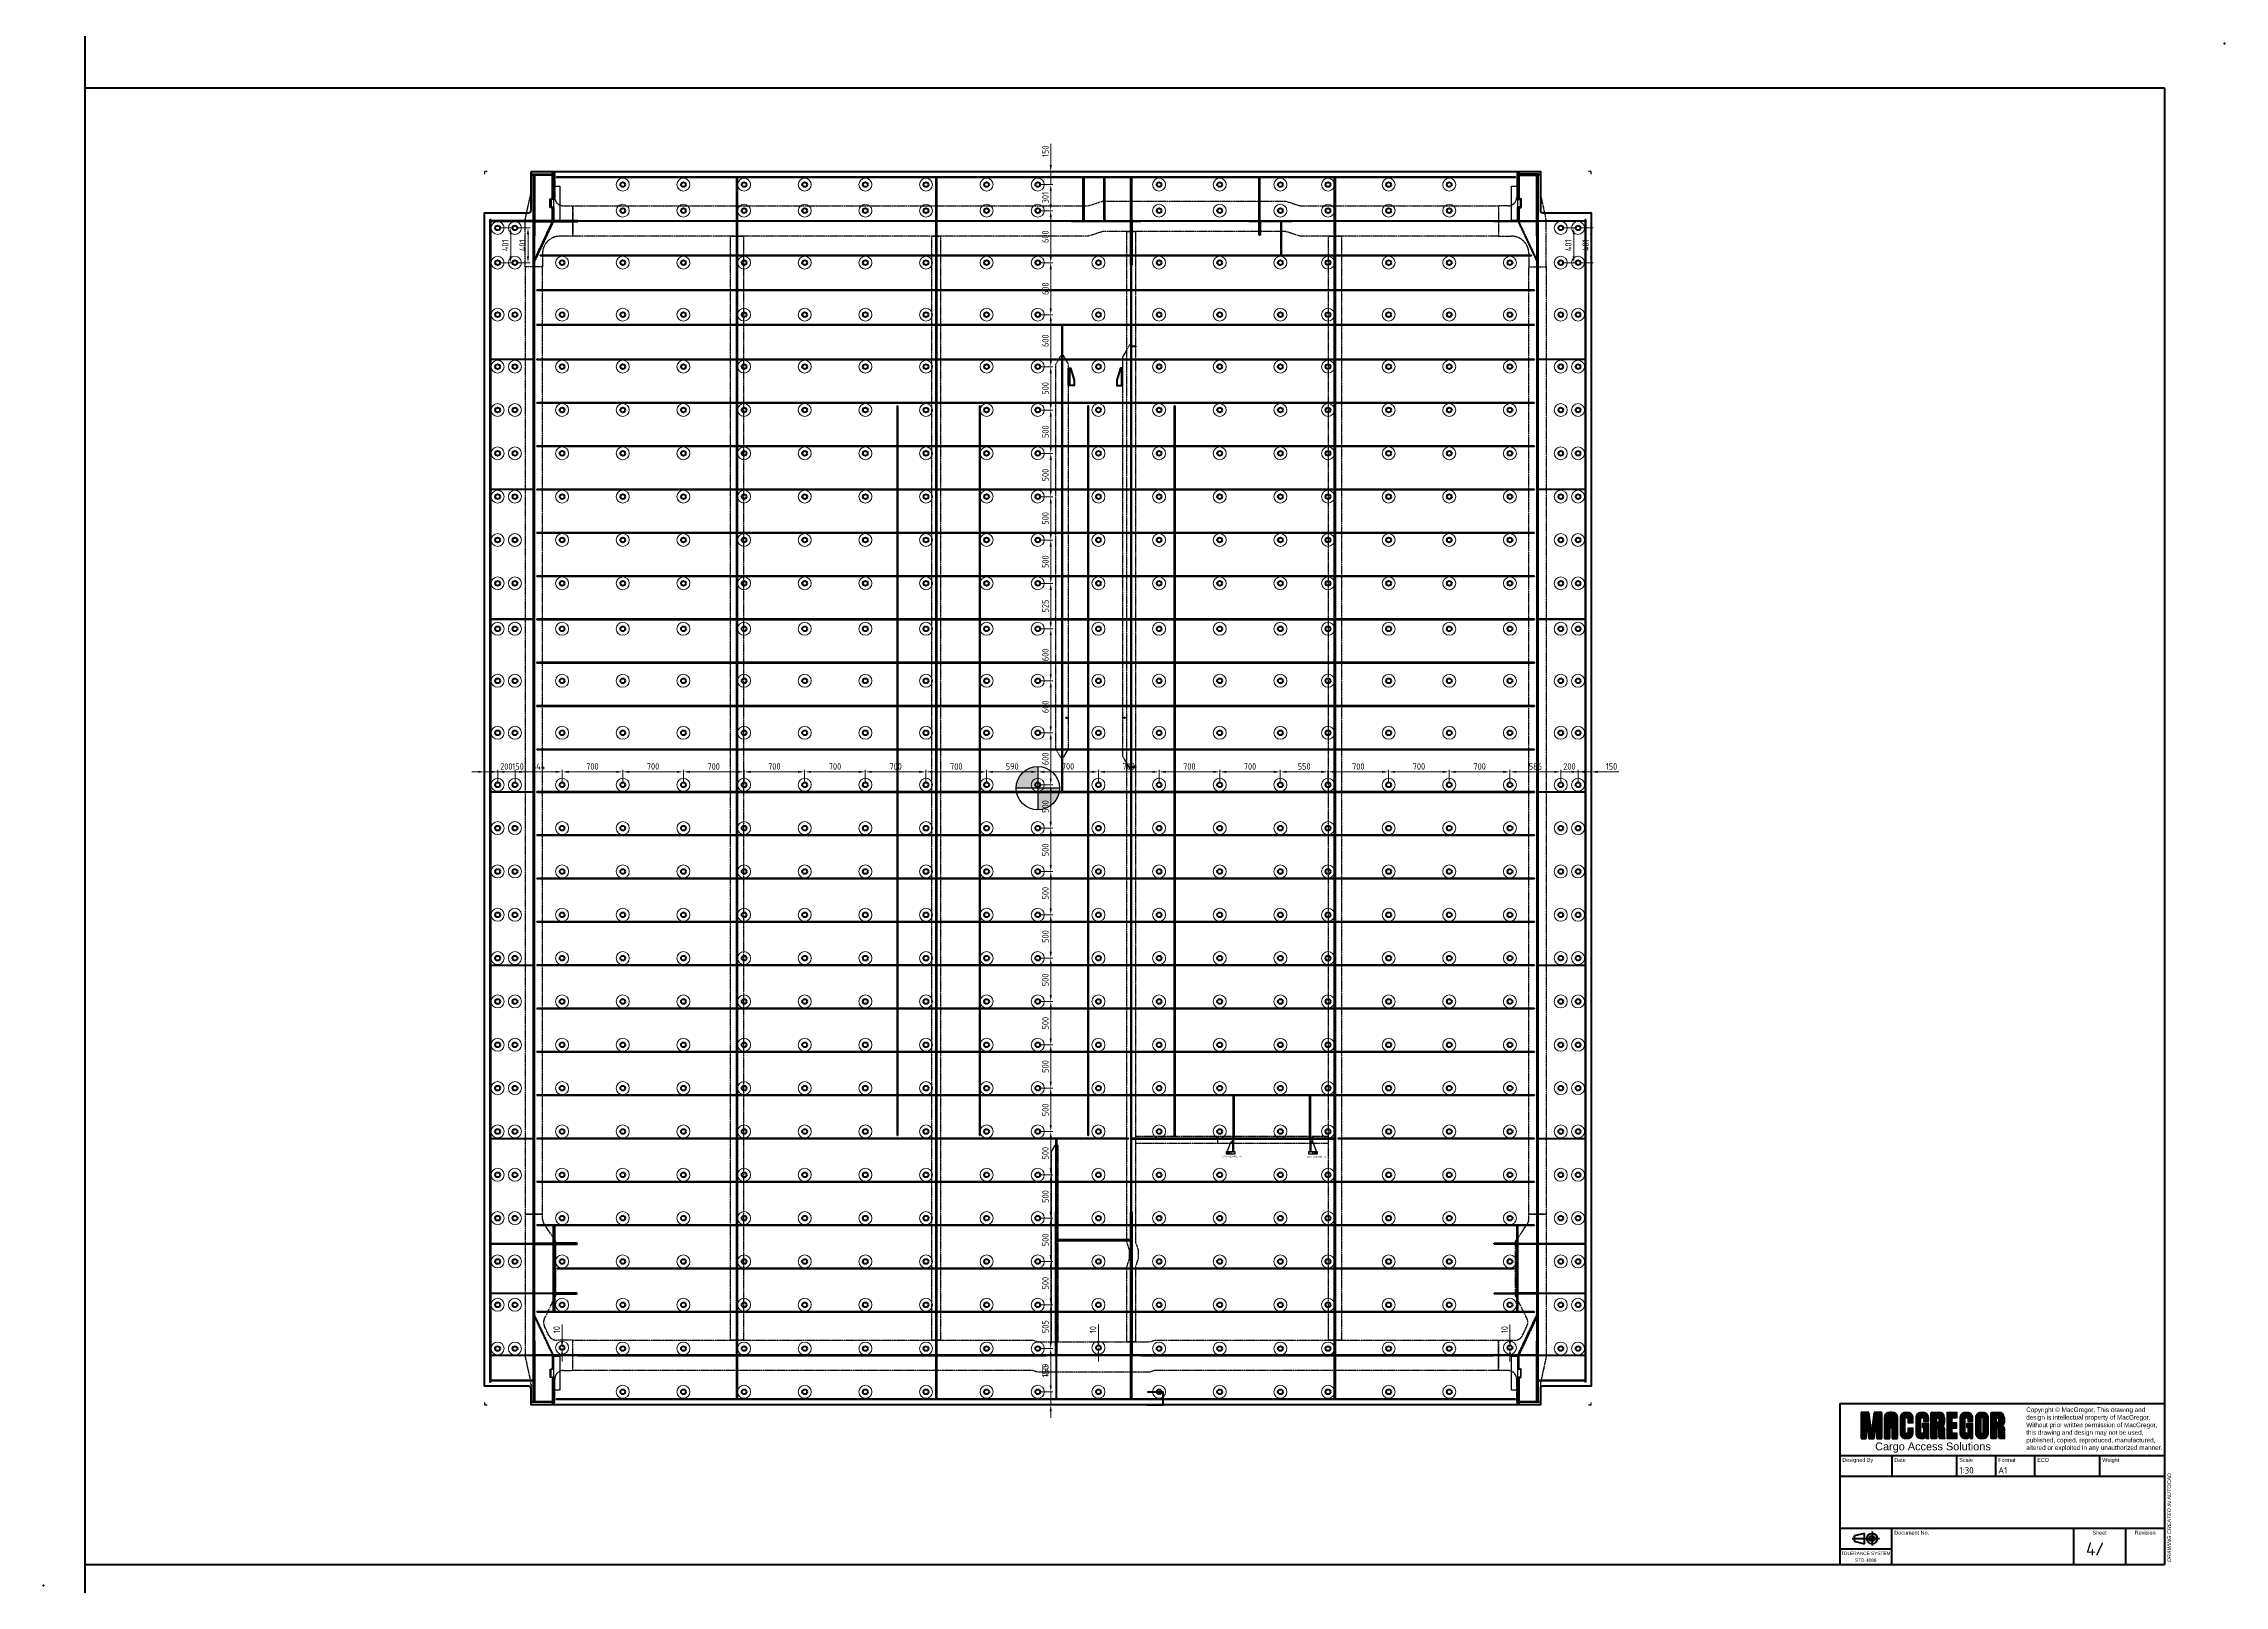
# Model space of a CAD drawing. Header units: millimetres. Extents: x 28536 to 76379, y -1004 to 16786.
# Drawn here: x 28536 to 53706, y -1004 to 16786 of the extents above; entities that cross this region are included whole.
import ezdxf
from ezdxf.enums import TextEntityAlignment as Align

# ---------------------------------------------------------------- set-up
doc = ezdxf.new("R2010")
doc.units = ezdxf.units.MM
for name, pattern in [('AM_ISO02W050', [7.5, 6, -1.5]), ('AM_ISO08W050', [18, 12, -1.5, 3, -1.5]), ('AM_ISO09W050', [22.5, 12, -1.5, 3, -1.5, 3, -1.5])]:
    doc.linetypes.add(name, pattern=pattern)
for name, color, linetype, lineweight in [('AM_5', 3, 'Continuous', 25), ('AM_7', 4, 'AM_ISO08W050', 25), ('AM_8', 1, 'Continuous', 25), ('AM_BOR', 7, 'Continuous', 50), ('Mechanical-AM_0', 7, 'Continuous', 40), ('Mechanical-AM_11', 3, 'AM_ISO09W050', 25), ('Mechanical-AM_3', 6, 'AM_ISO02W050', 35), ('Mechanical-AM_7', 4, 'AM_ISO08W050', 25), ('Mechanical-AM_9', 253, 'Continuous', 0)]:
    doc.layers.add(name, color=color, linetype=linetype, lineweight=lineweight)
doc.styles.get("Standard").update_dxf_attribs({"font": 'ISOCP.SHX'})
doc.styles.add('TitleBlock', font='isocpeur.ttf')
doc.styles.add('TitleBlockHeadline', font='arial.ttf')
doc.dimstyles.new('AM_ISO', dxfattribs={"dimtxt": 3, "dimasz": 3, "dimexe": 1, "dimexo": 1, "dimgap": 1, "dimtad": 1, "dimdec": 0, "dimdsep": 46, "dimtxsty": 'Standard', "dimcen": 0, "dimclrd": 256, "dimclre": 256, "dimclrt": 2, "dimadec": 0, "dimazin": 2, "dimtp": 0.1, "dimtm": 0.1, "dimtfac": 0.71, "dimtdec": 0, "dimtmove": 0, "dimatfit": 3, "dimfxl": 1, "dimtzin": 0, "dimlwd": -1, "dimlwe": -1, "dimarcsym": 1})
doc.dimstyles.new('AM_ISO$0', dxfattribs={"dimtxt": 3, "dimasz": 3, "dimexe": 1, "dimexo": 1, "dimgap": 1, "dimtad": 1, "dimdec": 0, "dimdsep": 46, "dimtxsty": 'Standard', "dimcen": 0, "dimclrd": 256, "dimclre": 256, "dimclrt": 2, "dimadec": 0, "dimazin": 2, "dimtp": 0.1, "dimtm": 0.1, "dimtfac": 0.71, "dimtdec": 0, "dimtmove": 0, "dimatfit": 3, "dimfxl": 1, "dimtzin": 0, "dimlwd": -1, "dimlwe": -1, "dimarcsym": 1})

msp = doc.modelspace()

# ---------------------------------------------------------------- blocks, each defined once
blk = doc.blocks.new('COG')
h = blk.add_hatch(color=256)
edge = h.paths.add_edge_path()
edge.add_line((0, 0), (0, 250))
edge.add_arc((0, 0), 250, 90, 180)
edge.add_line((-250, 0), (0, 0))
edge = h.paths.add_edge_path()
edge.add_line((250, 0), (0, 0))
edge.add_line((0, 0), (0, -250))
edge.add_arc((0, 0), 250, 270, 360)
for p, q in [((250, 0), (-250, 0)), ((0, 250), (0, -250))]:
    blk.add_line(p, q)
blk.add_circle((0, 0), 250)
blk = doc.blocks.new('CAS-0006965_Sheet_VIEW3')
for p, q in [((-15, 0), (-15, -10)), ((0, 0), (-15, 0)), ((0, -10), (0, 0)), ((-90, -150), (-90, -170)), ((-30, -150), (-90, -150)), ((-90, -170), (-30, -170)), ((-75, -135), (-30, -30)), ((-75, -150), (-75, -135)), ((-30, -30), (-15, -30)), ((-15, -150), (-30, -150)), ((-30, -170), (-30, -150)), ((-30, -170), (15, -170)), ((-15, -10), (-15, -150)), ((-15, -10), (0, -10)), ((-15, -150), (0, -150)), ((0, -150), (0, -10)), ((15, -150), (0, -150)), ((15, -170), (15, -150))]:
    blk.add_line(p, q)
at = {"layer": 'Mechanical-AM_3', "ltscale": 0.921053}
for p, q in [((-76, -150), (-76, -170)), ((-54, -150), (-54, -170))]:
    blk.add_line(p, q, dxfattribs=at)
at = {"layer": 'Mechanical-AM_7'}
blk.add_line((-65, -147), (-65, -173), dxfattribs=at)
at = {"layer": 'Mechanical-AM_9', "ltscale": 0.35}
blk.add_text('CAS-0006965_tv', height=20, dxfattribs=at).set_placement((-132, -211))
blk = doc.blocks.new('CAS-0006966_Sheet_VIEW2')
for p, q in [((0, 0), (0, -10)), ((15, 0), (0, 0)), ((15, -10), (15, 0)), ((-15, -150), (-15, -170)), ((0, -150), (-15, -150)), ((-15, -170), (30, -170)), ((0, -10), (0, -150)), ((0, -10), (15, -10)), ((0, -150), (15, -150)), ((15, -150), (15, -10)), ((15, -30), (30, -30)), ((30, -150), (15, -150)), ((30, -30), (75, -135)), ((30, -150), (30, -170)), ((90, -150), (30, -150)), ((30, -170), (90, -170)), ((75, -135), (75, -150)), ((90, -170), (90, -150))]:
    blk.add_line(p, q)
at = {"layer": 'Mechanical-AM_3', "ltscale": 0.921053}
for p, q in [((34, -170), (34, -150)), ((76, -170), (76, -150))]:
    blk.add_line(p, q, dxfattribs=at)
at = {"layer": 'Mechanical-AM_7'}
blk.add_line((55, -150), (55, -170), dxfattribs=at)
at = {"layer": 'Mechanical-AM_9', "ltscale": 0.35}
blk.add_text('CAS-0006966_tv', height=20, dxfattribs=at).set_placement((-30, -215))
blk = doc.blocks.new('cover in closed box DN90xSCH40')
for points in [[(30, 51), (5, 51), (5, 45), (30, 45)], [(36, -48), (36, 48), (30, 48), (30, -48)], [(30, -45), (5, -45), (5, -51), (30, -51)]]:
    blk.add_lwpolyline(points, close=True)
for points in [[(5, 51), (2, 51), (5, 48)], [(30, 48), (30, 51), (33, 48)], [(5, -51), (5, -48), (2, -51)], [(30, -48), (30, -51), (33, -48)]]:
    blk.add_solid(points)
blk = doc.blocks.new('stop plate-tv')
blk.add_line((200, 9), (0, 9))
blk.add_lwpolyline([(0, 0), (200, 0), (200, 20), (60, 65), (0, 65)], close=True)
blk = doc.blocks.new('A1')
at = {"layer": 'AM_BOR', "color": 161}
for p, q in [((16, 576), (816, 576)), ((16, 8), (16, 576)), ((816, 576), (816, 8)), ((16, 8), (816, 8))]:
    blk.add_line(p, q, dxfattribs=at)
at = {"layer": 'AM_BOR'}
for p in [(839, 593), (0, 0)]:
    blk.add_point(p, dxfattribs=at)
blk = doc.blocks.new('MacGregor_Center')
at = {"lineweight": 0}
blk.add_hatch(color=1, dxfattribs=at).paths.add_polyline_path([(-27.5, 7), (-31.7, 7), (-33.1, -4.2), (-34.5, 7), (-38.7, 7), (-38.7, -7), (-35.9, -7), (-35.9, 3.5), (-34.5, -7), (-31.7, -7), (-30.3, 3.5), (-30.3, -7), (-27.5, -7)])
h = blk.add_hatch(color=1, dxfattribs=at)
h.paths.add_polyline_path([(-19.1, 4.2, 0.414214), (-21.9, 7), (-23.3, 7, 0.414214), (-26.1, 4.2), (-26.1, -7), (-23.3, -7), (-23.3, -1.1), (-21.9, -1.1), (-21.9, -7), (-19.1, -7)])
h.paths.add_polyline_path([(-21.9, 3.5), (-21.9, 1), (-23.3, 1), (-23.3, 3.5, -1)], flags=16)
h = blk.add_hatch(color=1, dxfattribs=at)
h.paths.add_polyline_path([(6.1, 4.2, 0.414214), (3.3, 7), (-0.9, 7), (-0.9, -7), (1.9, -7), (1.9, -1.4), (2.6, -1.4, -0.414214), (3.3, -2.1), (3.3, -6.3, 0.199889), (3.7, -7), (6.5, -7, -0.25672), (6.1, -6.3), (6.1, -1.4, 0.359801), (4.7, 0, 0.470803), (6.1, 1.4)])
h.paths.add_polyline_path([(3.3, 3.5), (3.3, 2.1, -0.287423), (3, 1.4), (1.9, 1.4), (1.9, 4.2), (3, 4.2, -0.28174)], flags=16)
h = blk.add_hatch(color=1, dxfattribs=at)
h.paths.add_polyline_path([(38.3, 4.2, 0.414214), (35.5, 7), (31.3, 7), (31.3, -7), (34.1, -7), (34.1, -1.4), (34.8, -1.4, -0.414214), (35.5, -2.1), (35.5, -6.3, 0.199889), (35.9, -7), (38.7, -7, -0.25672), (38.3, -6.3), (38.3, -1.4, 0.359801), (36.9, 0, 0.470803), (38.3, 1.4)])
h.paths.add_polyline_path([(35.5, 3.5), (35.5, 2.1, -0.287423), (35.2, 1.4), (34.1, 1.4), (34.1, 4.2), (35.2, 4.2, -0.28174)], flags=16)
at = {"layer": 'AM_8'}
for points in [[(-17.7, -4.2, 0.414214), (-14.9, -7), (-13.5, -7, 0.414214), (-10.7, -4.2), (-10.7, -1.4), (-13.5, -1.4), (-13.5, -3.9, -0.414657), (-13.8, -4.2), (-14.5, -4.2, -0.414214), (-14.9, -3.9), (-14.9, 3.9, -0.415213), (-14.5, 4.2), (-13.8, 4.2, -0.415656), (-13.5, 3.8), (-13.5, 1.4), (-10.7, 1.4), (-10.7, 4.2, 0.414214), (-13.5, 7), (-14.9, 7, 0.414214), (-17.7, 4.2)], [(-6.1, -4.2, -0.414214), (-6.5, -3.9), (-6.5, 3.9, -0.415213), (-6.1, 4.2), (-5.4, 4.2, -0.415656), (-5.1, 3.8), (-5.1, 2.1), (-2.3, 2.1), (-2.3, 4.2, 0.414214), (-5.1, 7), (-6.5, 7, 0.414214), (-9.3, 4.2), (-9.3, -4.2, 0.414214), (-6.5, -7), (-5.4, -7, 0.351109), (-4, -6), (-3.7, -7), (-2.3, -7), (-2.3, 1), (-5.8, 1), (-5.8, -1.1), (-5.1, -1.1), (-5.1, -3.9, -0.414657), (-5.4, -4.2)], [(13.1, 7), (7.5, 7), (7.5, -7), (13.1, -7), (13.1, -4.2), (10.3, -4.2), (10.3, -1.4), (12.8, -1.4), (12.8, 1.4), (10.3, 1.4), (10.3, 4.2), (13.1, 4.2)], [(17.7, -4.2, -0.414214), (17.3, -3.9), (17.3, 3.9, -0.415213), (17.7, 4.2), (18.4, 4.2, -0.415656), (18.7, 3.8), (18.7, 2.1), (21.5, 2.1), (21.5, 4.2, 0.414214), (18.7, 7), (17.3, 7, 0.414214), (14.5, 4.2), (14.5, -4.2, 0.414214), (17.3, -7), (18.4, -7, 0.351109), (19.8, -6), (20.1, -7), (21.5, -7), (21.5, 1), (18, 1), (18, -1.1), (18.7, -1.1), (18.7, -3.9, -0.414657), (18.4, -4.2)]]:
    blk.add_hatch(color=1, dxfattribs=at).paths.add_polyline_path(points)
h = blk.add_hatch(color=1, dxfattribs=at)
h.paths.add_polyline_path([(29.9, 4.2, 0.414214), (27.1, 7), (25.7, 7, 0.414214), (22.9, 4.2), (22.9, -4.2, 0.414214), (25.7, -7), (27.1, -7, 0.414214), (29.9, -4.2)])
h.paths.add_polyline_path([(27.1, 3.9), (27.1, -3.9, -0.414658), (26.8, -4.2), (26.1, -4.2, -0.414214), (25.7, -3.9), (25.7, 3.8, -0.415213), (26.1, 4.2), (26.8, 4.2, -0.415656)], flags=16)
at = {"color": 1, "linetype": 'Continuous'}
for p, q in [((-34.5, 7), (-38.7, 7)), ((-38.7, 7), (-38.7, -7)), ((-35.9, -7), (-35.9, 3.5)), ((-35.9, 3.5), (-34.5, -7)), ((-33.1, -4.2), (-34.5, 7)), ((-31.7, 7), (-33.1, -4.2)), ((-27.5, 7), (-31.7, 7)), ((-31.7, -7), (-30.3, 3.5)), ((-30.3, 3.5), (-30.3, -7)), ((-27.5, -7), (-27.5, 7)), ((-26.1, 4.2), (-26.1, -7)), ((-21.9, 7), (-23.3, 7)), ((-23.3, 3.5), (-23.3, 1)), ((-23.3, 1), (-21.9, 1)), ((-21.9, 1), (-21.9, 3.5)), ((-19.1, -7), (-19.1, 4.2)), ((-0.9, -7), (-0.9, 7)), ((-0.9, 7), (3.3, 7)), ((1.9, 4.2), (3, 4.2)), ((1.9, 1.4), (1.9, 4.2)), ((3, 1.4), (1.9, 1.4)), ((3.3, 3.5), (3.3, 2.1)), ((6.1, 4.2), (6.1, 1.4)), ((31.3, -7), (31.3, 7)), ((31.3, 7), (35.5, 7)), ((34.1, 4.2), (35.2, 4.2)), ((34.1, 1.4), (34.1, 4.2)), ((35.2, 1.4), (34.1, 1.4)), ((35.5, 3.5), (35.5, 2.1)), ((38.3, 4.2), (38.3, 1.4)), ((-38.7, -7), (-35.9, -7)), ((-34.5, -7), (-31.7, -7)), ((-30.3, -7), (-27.5, -7)), ((-26.1, -7), (-23.3, -7)), ((-23.3, -7), (-23.3, -1.1)), ((-23.3, -1.1), (-21.9, -1.1)), ((-21.9, -1.1), (-21.9, -7)), ((-21.9, -7), (-19.1, -7)), ((1.9, -7), (-0.9, -7)), ((2.6, -1.4), (1.9, -1.4)), ((1.9, -1.4), (1.9, -7)), ((3.3, -6.3), (3.3, -2.1)), ((6.5, -7), (3.7, -7)), ((6.1, -1.4), (6.1, -6.3)), ((34.1, -7), (31.3, -7)), ((34.8, -1.4), (34.1, -1.4)), ((34.1, -1.4), (34.1, -7)), ((35.5, -6.3), (35.5, -2.1)), ((38.7, -7), (35.9, -7)), ((38.3, -1.4), (38.3, -6.3))]:
    blk.add_line(p, q, dxfattribs=at)
for centre, radius, start, end in [((-23.3, 4.2), 2.8, 90, 180), ((-22.6, 3.5), 0.7, 0, 180), ((-21.9, 4.2), 2.8, 0, 90), ((2.6, 3.6), 0.754, 355.776, 58.7147), ((2.6, 2), 0.741, 300.6829, 4.8264), ((3.3, 4.2), 2.8, 0, 90), ((4.8, 1.3), 1.31, 265.9357, 4.0643), ((4.5, -1.6), 1.59, 6.5405, 83.4595), ((34.8, 3.6), 0.754, 355.776, 58.7147), ((34.8, 2), 0.741, 300.6829, 4.8264), ((35.5, 4.2), 2.8, 0, 90), ((37, 1.3), 1.31, 265.9357, 4.0643), ((36.7, -1.6), 1.59, 6.5405, 83.4595), ((2.6, -2.1), 0.704, 0, 90), ((4.3, -6.2), 1.02, 183.9574, 229.1727), ((6.9, -6.3), 0.812, 177.769, 235.3611), ((34.8, -2.1), 0.704, 360, 90), ((36.5, -6.2), 1.02, 183.9574, 229.1727), ((39.1, -6.3), 0.812, 177.769, 235.3611)]:
    blk.add_arc(centre, radius, start, end, dxfattribs=at)
at = {"layer": 'AM_5', "color": 1}
for p, q in [((13.1, 7), (7.5, 7)), ((7.5, 7), (7.5, -7)), ((10.3, 1.4), (10.3, 4.2)), ((10.3, 4.2), (13.1, 4.2)), ((12.8, 1.4), (10.3, 1.4)), ((12.8, -1.4), (12.8, 1.4)), ((13.1, 4.2), (13.1, 7)), ((7.5, -7), (13.1, -7)), ((10.3, -4.2), (10.3, -1.4)), ((10.3, -1.4), (12.8, -1.4)), ((13.1, -4.2), (10.3, -4.2)), ((13.1, -7), (13.1, -4.2))]:
    blk.add_line(p, q, dxfattribs=at)
at = {"layer": 'AM_7', "color": 1}
for p, q in [((-17.7, 4.2), (-17.7, -4.2)), ((-13.5, 7), (-14.9, 7)), ((-14.9, -3.9), (-14.9, 3.9)), ((-14.5, 4.2), (-13.8, 4.2)), ((-13.5, 3.9), (-13.5, 1.4)), ((-13.5, 1.4), (-10.7, 1.4)), ((-10.7, 1.4), (-10.7, 4.2)), ((-9.3, 4.2), (-9.3, -4.2)), ((-5.1, 7), (-6.5, 7)), ((-6.5, -3.9), (-6.5, 3.9)), ((-6.1, 4.2), (-5.4, 4.2)), ((-2.3, 1), (-5.8, 1)), ((-5.8, 1), (-5.8, -1.1)), ((-5.1, 3.9), (-5.1, 2.1)), ((-5.1, 2.1), (-2.3, 2.1)), ((-2.3, 2.1), (-2.3, 4.2)), ((-2.3, -7), (-2.3, 1)), ((14.5, 4.2), (14.5, -4.2)), ((18.7, 7), (17.3, 7)), ((17.3, -3.9), (17.3, 3.9)), ((17.7, 4.2), (18.4, 4.2)), ((21.5, 1), (18, 1)), ((18, 1), (18, -1.1)), ((18.7, 3.9), (18.7, 2.1)), ((18.7, 2.1), (21.5, 2.1)), ((21.5, 2.1), (21.5, 4.2)), ((21.5, -7), (21.5, 1)), ((22.9, 4.2), (22.9, -4.2)), ((27.1, 7), (25.7, 7)), ((25.7, 3.9), (25.7, -3.9)), ((26.8, 4.2), (26.1, 4.2)), ((27.1, -3.9), (27.1, 3.9)), ((29.9, -4.2), (29.9, 4.2)), ((-14.9, -7), (-13.5, -7)), ((-13.8, -4.2), (-14.5, -4.2)), ((-10.7, -1.4), (-13.5, -1.4)), ((-13.5, -1.4), (-13.5, -3.9)), ((-10.7, -4.2), (-10.7, -1.4)), ((-6.5, -7), (-5.4, -7)), ((-5.4, -4.2), (-6.1, -4.2)), ((-5.8, -1.1), (-5.1, -1.1)), ((-5.1, -1.1), (-5.1, -3.9)), ((-4, -6), (-3.7, -7)), ((-3.7, -7), (-2.3, -7)), ((17.3, -7), (18.4, -7)), ((18.4, -4.2), (17.7, -4.2)), ((18, -1.1), (18.7, -1.1)), ((18.7, -1.1), (18.7, -3.9)), ((19.8, -6), (20.1, -7)), ((20.1, -7), (21.5, -7)), ((25.7, -7), (27.1, -7)), ((26.1, -4.2), (26.8, -4.2))]:
    blk.add_line(p, q, dxfattribs=at)
for centre, radius, start, end in [((-14.9, 4.2), 2.8, 90, 180), ((-14.5, 3.9), 0.349, 89.8046, 180), ((-13.8, 3.8), 0.351, 0.2821, 90), ((-13.5, 4.2), 2.8, 0, 90), ((-6.5, 4.2), 2.8, 90, 180), ((-6.1, 3.9), 0.349, 89.8046, 180), ((-5.4, 3.8), 0.351, 0.2821, 90), ((-5.1, 4.2), 2.8, 0, 90), ((17.3, 4.2), 2.8, 90, 180), ((17.7, 3.9), 0.349, 89.8046, 180), ((18.4, 3.8), 0.351, 0.2821, 90), ((18.7, 4.2), 2.8, 0, 90), ((25.7, 4.2), 2.8, 90, 180), ((26.1, 3.8), 0.35, 90, 179.8046), ((26.8, 3.9), 0.349, 0, 90.2821), ((27.1, 4.2), 2.8, 0, 90), ((-14.9, -4.2), 2.8, 180, 270), ((-14.5, -3.9), 0.35, 180, 270), ((-13.8, -3.9), 0.35, 269.9132, 0), ((-13.5, -4.2), 2.8, 270, 0), ((-6.5, -4.2), 2.8, 180, 270), ((-6.1, -3.9), 0.35, 180, 270), ((-5.4, -3.9), 0.35, 269.9132, 0), ((-5.4, -5.6), 1.4, 268.1662, 345.5528), ((17.3, -4.2), 2.8, 180, 270), ((17.7, -3.9), 0.35, 180, 270), ((18.4, -3.9), 0.35, 269.9132, 0), ((18.4, -5.6), 1.4, 268.1662, 345.5528), ((25.7, -4.2), 2.8, 180, 270), ((26.1, -3.9), 0.35, 180, 270), ((26.8, -3.9), 0.35, 269.9132, 0.0001), ((27.1, -4.2), 2.8, 270, 0)]:
    blk.add_arc(centre, radius, start, end, dxfattribs=at)
blk = doc.blocks.new('CAS_HEAD')
at = {"layer": 'AM_BOR', "color": 161}
for q in [(0, 62), (-125, 0)]:
    blk.add_line((-125, 62), q, dxfattribs=at)
at = {"layer": 'AM_BOR'}
for p, q in [((-125, 42), (0, 42)), ((-105, 42), (-105, 34)), ((-80, 42), (-80, 34)), ((-65, 42), (-65, 34)), ((-50, 42), (-50, 34)), ((-25, 42), (-25, 34)), ((-125, 34), (0, 34)), ((-125, 14), (0, 14)), ((-105, 0), (-105, 14)), ((-35, 14), (-35, 0)), ((-15, 14), (-15, 0)), ((-125, 6), (-105, 6))]:
    blk.add_line(p, q, dxfattribs=at)
at = {"layer": 'AM_BOR', "color": 3, "linetype": 'Continuous'}
for p, q in [((-120.21, 10), (-109.65, 10)), ((-115.5, 11.99), (-119.49, 11)), ((-119.49, 11), (-119.49, 9)), ((-119.49, 9), (-115.5, 8.01)), ((-115.5, 8.01), (-115.5, 11.99)), ((-112.51, 12.67), (-112.51, 7.34))]:
    blk.add_line(p, q, dxfattribs=at)
for radius in [1.99, 0.997]:
    blk.add_circle((-112.51, 10), radius, dxfattribs=at)
at = {"layer": 'Mechanical-AM_0', "xscale": 0.7142857142857143, "yscale": 0.7142857142857143, "zscale": 0.7142857142857143}
blk.add_blockref('MacGregor_Center', (-89.12, 53.5), dxfattribs=at)
at = {"layer": 'AM_BOR', "insert": (-53.24, 52), "char_height": 1.75, "attachment_point": 4, "style": 'TitleBlockHeadline'}
blk.add_mtext_dynamic_manual_height_columns('Copyright © MacGregor. This drawing and design is intellectual property of MacGregor. Without prior written permission of MacGregor, this drawing and design may not be used, published, copied, reproduced, manufactured, altered or exploited in any unauthorized manner.', width=52.701, gutter_width=10, heights=[0], dxfattribs=at)
at = {"layer": 'AM_BOR', "color": 161, "linetype": 'Continuous', "attachment_point": 5}
for s, width, insert, char_height, style in [('Cargo Access Solutions', 58.4583, (-89.12, 45), 3, 'TitleBlockHeadline'), ('/', 3.548, (-25, 6), 5, 'TitleBlock')]:
    blk.add_mtext_dynamic_manual_height_columns(s, width=width, gutter_width=17.5, heights=[0], dxfattribs=dict(at, insert=insert, char_height=char_height, style=style))
at = {"layer": 'AM_BOR', "linetype": 'Continuous', "char_height": 1.5, "style": 'TitleBlockHeadline'}
for s, width, insert, attachment_point in [('Designed By', 13.5258, (-124, 41), 1), ('Date', 7.6447, (-104, 41), 1), ('Scale', 9.562, (-79, 41), 1), ('Format', 8.884, (-64, 41), 1), ('ECO', 8.884, (-49, 41), 1), ('Weight', 8.884, (-24, 41), 1), ('Document No.', 17.2722, (-104, 13), 1), ('Sheet', 6.5296, (-25, 13), 2), ('Revision', 6.5296, (-7.5, 13), 2)]:
    blk.add_mtext_dynamic_manual_height_columns(s, width=width, gutter_width=17.5, heights=[0], dxfattribs=dict(at, insert=insert, attachment_point=attachment_point))
at = {"layer": 'AM_BOR', "linetype": 'Continuous', "insert": (1, 1), "char_height": 1.5, "attachment_point": 1, "rotation": 90, "style": 'TitleBlockHeadline'}
blk.add_mtext_dynamic_manual_height_columns('{\\fArial|b0|i1|c0|p34;DRAWING CREATED IN AUTOCAD}', width=40.1572, gutter_width=17.5, heights=[0], dxfattribs=at)
at = {"layer": 'AM_BOR', "linetype": 'Continuous', "insert": (-115, 3), "char_height": 1.3, "attachment_point": 5, "line_spacing_factor": 1.2, "style": 'TitleBlockHeadline'}
blk.add_mtext_dynamic_manual_height_columns('TOLERANCE SYSTEM^JSTD-1089', width=19.5515, gutter_width=17.5, heights=[5.65], dxfattribs=at)
at = {"layer": 'AM_BOR', "color": 2, "style": 'TitleBlock', "flags": 2}
for tag, p in [('ARAS_DOCDRAWNBY', (-124, 35)), ('ARAS_DOCDATE', (-104, 35)), ('ARAS_ECONUMBER', (-49, 35)), ('ARAS_PARTWEIGHT', (-24, 35))]:
    blk.add_attdef(tag, p, '', height=2.5, dxfattribs=at)
at = {"layer": 'AM_BOR', "color": 2, "style": 'TitleBlock'}
for tag, p in [('GEN-TITLE-SCA{5.42}', (-79, 35)), ('GEN-TITLE-SIZ{22.6}', (-64, 35))]:
    blk.add_attdef(tag, p, '', height=2.5, dxfattribs=at)
at = {"layer": 'AM_BOR', "color": 161, "style": 'TitleBlock', "flags": 2}
for tag, height, p in [('ARAS_DOCNAME', 4, (-62.5, 29)), ('ARAS_DOCREVISION', 5, (-7.5, 6))]:
    blk.add_attdef(tag, text='', height=height, dxfattribs=at).set_placement(p, align=Align.MIDDLE_CENTER)
for tag, p in [('ARAS_DOCID', (-104, 6)), ('ARAS_DOCTOTALSHEETNO', (-23.5, 6))]:
    blk.add_attdef(tag, text='', height=5, dxfattribs=at).set_placement(p, align=Align.MIDDLE_LEFT)
at = {"layer": 'AM_BOR', "color": 2, "lineweight": 30, "flags": 104}
blk.add_attdef('ARAS_DOCDESCRIPTION', text='', height=3.5, dxfattribs=at).set_placement((-62.5, 20), align=Align.MIDDLE_CENTER)
at = {"layer": 'Mechanical-AM_0', "color": 161, "style": 'TitleBlock'}
blk.add_attdef('ARAS_DOCSHEETNO', text='', height=5, dxfattribs=at).set_placement((-26.5, 6), align=Align.MIDDLE_RIGHT)
blk = doc.blocks.new('*D370')
at = {"layer": 'Defpoints', "color": 0, "transparency": 16777216}
for p in [(41267, 1079), (41277, 1229), (41459, 1229)]:
    blk.add_point(p, dxfattribs=at)
at = {"layer": 'Mechanical-AM_0', "transparency": 16777216}
for p, q in [((41268, 1079), (41460, 1079)), ((41278, 1229), (41460, 1229)), ((41459, 1082), (41459, 1226))]:
    blk.add_line(p, q, dxfattribs=at)
for points in [[(41458, 1226), (41459, 1226), (41459, 1229)], [(41458, 1082), (41459, 1082), (41459, 1079)]]:
    blk.add_solid(points, dxfattribs=at)
at = {"layer": 'Mechanical-AM_0', "color": 2, "transparency": 16777216, "insert": (41456, 1154), "char_height": 3, "attachment_point": 5, "rotation": 90}
blk.add_mtext('150', dxfattribs=at)
blk = doc.blocks.new('*D519')
at = {"layer": 'Defpoints', "color": 0, "transparency": 16777216}
for p in [(33777, 8383), (33627, 8233), (33777, 8233)]:
    blk.add_point(p, dxfattribs=at)
at = {"layer": 'Mechanical-AM_9', "transparency": 16777216}
for p, q in [((33552, 8383), (33477, 8383)), ((33627, 8258), (33627, 8408)), ((33627, 8383), (33777, 8383)), ((33777, 8258), (33777, 8408)), ((33852, 8383), (34097, 8383))]:
    blk.add_line(p, q, dxfattribs=at)
for points in [[(33552, 8396), (33552, 8371), (33627, 8383)], [(33852, 8396), (33852, 8371), (33777, 8383)]]:
    blk.add_solid(points, dxfattribs=at)
at = {"layer": 'Mechanical-AM_9', "color": 2, "transparency": 16777216, "insert": (34012, 8446), "char_height": 75, "attachment_point": 5}
blk.add_mtext('150', dxfattribs=at)
blk = doc.blocks.new('*D520')
at = {"layer": 'Defpoints', "color": 0, "transparency": 16777216}
for p in [(33977, 8383), (33777, 8233), (33977, 8233)]:
    blk.add_point(p, dxfattribs=at)
at = {"layer": 'Mechanical-AM_9', "transparency": 16777216}
for p, q in [((33702, 8383), (33627, 8383)), ((33777, 8258), (33777, 8408)), ((33777, 8383), (33977, 8383)), ((33977, 8258), (33977, 8408)), ((34052, 8383), (34127, 8383))]:
    blk.add_line(p, q, dxfattribs=at)
for points in [[(33702, 8396), (33702, 8371), (33777, 8383)], [(34052, 8396), (34052, 8371), (33977, 8383)]]:
    blk.add_solid(points, dxfattribs=at)
at = {"layer": 'Mechanical-AM_9', "color": 2, "transparency": 16777216, "insert": (33877, 8446), "char_height": 75, "attachment_point": 5}
blk.add_mtext('200', dxfattribs=at)
blk = doc.blocks.new('*D521')
at = {"layer": 'Defpoints', "color": 0, "transparency": 16777216}
for p in [(34520, 8383), (33977, 8233), (34520, 8233)]:
    blk.add_point(p, dxfattribs=at)
at = {"layer": 'Mechanical-AM_9', "transparency": 16777216}
for p, q in [((33977, 8258), (33977, 8408)), ((34052, 8383), (34445, 8383)), ((34520, 8258), (34520, 8408))]:
    blk.add_line(p, q, dxfattribs=at)
for points in [[(34052, 8396), (34052, 8371), (33977, 8383)], [(34445, 8396), (34445, 8371), (34520, 8383)]]:
    blk.add_solid(points, dxfattribs=at)
at = {"layer": 'Mechanical-AM_9', "color": 2, "transparency": 16777216, "insert": (34249, 8446), "char_height": 75, "attachment_point": 5}
blk.add_mtext('544', dxfattribs=at)
blk = doc.blocks.new('*D522')
at = {"layer": 'Defpoints', "color": 0, "transparency": 16777216}
for p in [(35220, 8383), (34520, 8233), (35220, 8233)]:
    blk.add_point(p, dxfattribs=at)
at = {"layer": 'Mechanical-AM_9', "transparency": 16777216}
for p, q in [((34520, 8258), (34520, 8408)), ((34595, 8383), (35145, 8383)), ((35220, 8258), (35220, 8408))]:
    blk.add_line(p, q, dxfattribs=at)
for points in [[(34595, 8396), (34595, 8371), (34520, 8383)], [(35145, 8396), (35145, 8371), (35220, 8383)]]:
    blk.add_solid(points, dxfattribs=at)
at = {"layer": 'Mechanical-AM_9', "color": 2, "transparency": 16777216, "insert": (34870, 8446), "char_height": 75, "attachment_point": 5}
blk.add_mtext('700', dxfattribs=at)
blk = doc.blocks.new('*D523')
at = {"layer": 'Defpoints', "color": 0, "transparency": 16777216}
for p in [(35920, 8383), (35220, 8233), (35920, 8233)]:
    blk.add_point(p, dxfattribs=at)
at = {"layer": 'Mechanical-AM_9', "transparency": 16777216}
for p, q in [((35220, 8258), (35220, 8408)), ((35295, 8383), (35845, 8383)), ((35920, 8258), (35920, 8408))]:
    blk.add_line(p, q, dxfattribs=at)
for points in [[(35295, 8396), (35295, 8371), (35220, 8383)], [(35845, 8396), (35845, 8371), (35920, 8383)]]:
    blk.add_solid(points, dxfattribs=at)
at = {"layer": 'Mechanical-AM_9', "color": 2, "transparency": 16777216, "insert": (35570, 8446), "char_height": 75, "attachment_point": 5}
blk.add_mtext('700', dxfattribs=at)
blk = doc.blocks.new('*D524')
at = {"layer": 'Defpoints', "color": 0, "transparency": 16777216}
for p in [(36620, 8383), (35920, 8233), (36620, 8233)]:
    blk.add_point(p, dxfattribs=at)
at = {"layer": 'Mechanical-AM_9', "transparency": 16777216}
for p, q in [((35920, 8258), (35920, 8408)), ((35995, 8383), (36545, 8383)), ((36620, 8258), (36620, 8408))]:
    blk.add_line(p, q, dxfattribs=at)
for points in [[(35995, 8396), (35995, 8371), (35920, 8383)], [(36545, 8396), (36545, 8371), (36620, 8383)]]:
    blk.add_solid(points, dxfattribs=at)
at = {"layer": 'Mechanical-AM_9', "color": 2, "transparency": 16777216, "insert": (36270, 8446), "char_height": 75, "attachment_point": 5}
blk.add_mtext('700', dxfattribs=at)
blk = doc.blocks.new('*D525')
at = {"layer": 'Defpoints', "color": 0, "transparency": 16777216}
for p in [(37320, 8383), (36620, 8233), (37320, 8233)]:
    blk.add_point(p, dxfattribs=at)
at = {"layer": 'Mechanical-AM_9', "transparency": 16777216}
for p, q in [((36620, 8258), (36620, 8408)), ((36695, 8383), (37245, 8383)), ((37320, 8258), (37320, 8408))]:
    blk.add_line(p, q, dxfattribs=at)
for points in [[(36695, 8396), (36695, 8371), (36620, 8383)], [(37245, 8396), (37245, 8371), (37320, 8383)]]:
    blk.add_solid(points, dxfattribs=at)
at = {"layer": 'Mechanical-AM_9', "color": 2, "transparency": 16777216, "insert": (36970, 8446), "char_height": 75, "attachment_point": 5}
blk.add_mtext('700', dxfattribs=at)
blk = doc.blocks.new('*D526')
at = {"layer": 'Defpoints', "color": 0, "transparency": 16777216}
for p in [(38020, 8383), (37320, 8233), (38020, 8233)]:
    blk.add_point(p, dxfattribs=at)
at = {"layer": 'Mechanical-AM_9', "transparency": 16777216}
for p, q in [((37320, 8258), (37320, 8408)), ((37395, 8383), (37945, 8383)), ((38020, 8258), (38020, 8408))]:
    blk.add_line(p, q, dxfattribs=at)
for points in [[(37395, 8396), (37395, 8371), (37320, 8383)], [(37945, 8396), (37945, 8371), (38020, 8383)]]:
    blk.add_solid(points, dxfattribs=at)
at = {"layer": 'Mechanical-AM_9', "color": 2, "transparency": 16777216, "insert": (37670, 8446), "char_height": 75, "attachment_point": 5}
blk.add_mtext('700', dxfattribs=at)
blk = doc.blocks.new('*D527')
at = {"layer": 'Defpoints', "color": 0, "transparency": 16777216}
for p in [(38720, 8383), (38020, 8233), (38720, 8233)]:
    blk.add_point(p, dxfattribs=at)
at = {"layer": 'Mechanical-AM_9', "transparency": 16777216}
for p, q in [((38020, 8258), (38020, 8408)), ((38095, 8383), (38645, 8383)), ((38720, 8258), (38720, 8408))]:
    blk.add_line(p, q, dxfattribs=at)
for points in [[(38095, 8396), (38095, 8371), (38020, 8383)], [(38645, 8396), (38645, 8371), (38720, 8383)]]:
    blk.add_solid(points, dxfattribs=at)
at = {"layer": 'Mechanical-AM_9', "color": 2, "transparency": 16777216, "insert": (38370, 8446), "char_height": 75, "attachment_point": 5}
blk.add_mtext('700', dxfattribs=at)
blk = doc.blocks.new('*D528')
at = {"layer": 'Defpoints', "color": 0, "transparency": 16777216}
for p in [(39420, 8383), (38720, 8233), (39420, 8233)]:
    blk.add_point(p, dxfattribs=at)
at = {"layer": 'Mechanical-AM_9', "transparency": 16777216}
for p, q in [((38720, 8258), (38720, 8408)), ((38795, 8383), (39345, 8383)), ((39420, 8258), (39420, 8408))]:
    blk.add_line(p, q, dxfattribs=at)
for points in [[(38795, 8396), (38795, 8371), (38720, 8383)], [(39345, 8396), (39345, 8371), (39420, 8383)]]:
    blk.add_solid(points, dxfattribs=at)
at = {"layer": 'Mechanical-AM_9', "color": 2, "transparency": 16777216, "insert": (39070, 8446), "char_height": 75, "attachment_point": 5}
blk.add_mtext('700', dxfattribs=at)
blk = doc.blocks.new('*D529')
at = {"layer": 'Defpoints', "color": 0, "transparency": 16777216}
for p in [(40010, 8383), (39420, 8233), (40010, 8233)]:
    blk.add_point(p, dxfattribs=at)
at = {"layer": 'Mechanical-AM_9', "transparency": 16777216}
for p, q in [((39420, 8258), (39420, 8408)), ((39495, 8383), (39935, 8383)), ((40010, 8258), (40010, 8408))]:
    blk.add_line(p, q, dxfattribs=at)
for points in [[(39495, 8396), (39495, 8371), (39420, 8383)], [(39935, 8396), (39935, 8371), (40010, 8383)]]:
    blk.add_solid(points, dxfattribs=at)
at = {"layer": 'Mechanical-AM_9', "color": 2, "transparency": 16777216, "insert": (39715, 8446), "char_height": 75, "attachment_point": 5}
blk.add_mtext('590', dxfattribs=at)
blk = doc.blocks.new('*D530')
at = {"layer": 'Defpoints', "color": 0, "transparency": 16777216}
for p in [(40710, 8383), (40010, 8233), (40710, 8233)]:
    blk.add_point(p, dxfattribs=at)
at = {"layer": 'Mechanical-AM_9', "transparency": 16777216}
for p, q in [((40010, 8258), (40010, 8408)), ((40085, 8383), (40635, 8383)), ((40710, 8258), (40710, 8408))]:
    blk.add_line(p, q, dxfattribs=at)
for points in [[(40085, 8396), (40085, 8371), (40010, 8383)], [(40635, 8396), (40635, 8371), (40710, 8383)]]:
    blk.add_solid(points, dxfattribs=at)
at = {"layer": 'Mechanical-AM_9', "color": 2, "transparency": 16777216, "insert": (40360, 8446), "char_height": 75, "attachment_point": 5}
blk.add_mtext('700', dxfattribs=at)
blk = doc.blocks.new('*D531')
at = {"layer": 'Defpoints', "color": 0, "transparency": 16777216}
for p in [(41410, 8383), (40710, 8233), (41410, 8233)]:
    blk.add_point(p, dxfattribs=at)
at = {"layer": 'Mechanical-AM_9', "transparency": 16777216}
for p, q in [((40710, 8258), (40710, 8408)), ((40785, 8383), (41335, 8383)), ((41410, 8258), (41410, 8408))]:
    blk.add_line(p, q, dxfattribs=at)
for points in [[(40785, 8396), (40785, 8371), (40710, 8383)], [(41335, 8396), (41335, 8371), (41410, 8383)]]:
    blk.add_solid(points, dxfattribs=at)
at = {"layer": 'Mechanical-AM_9', "color": 2, "transparency": 16777216, "insert": (41060, 8446), "char_height": 75, "attachment_point": 5}
blk.add_mtext('700', dxfattribs=at)
blk = doc.blocks.new('*D532')
at = {"layer": 'Defpoints', "color": 0, "transparency": 16777216}
for p in [(42110, 8383), (41410, 8233), (42110, 8233)]:
    blk.add_point(p, dxfattribs=at)
at = {"layer": 'Mechanical-AM_9', "transparency": 16777216}
for p, q in [((41410, 8258), (41410, 8408)), ((41485, 8383), (42035, 8383)), ((42110, 8258), (42110, 8408))]:
    blk.add_line(p, q, dxfattribs=at)
for points in [[(41485, 8396), (41485, 8371), (41410, 8383)], [(42035, 8396), (42035, 8371), (42110, 8383)]]:
    blk.add_solid(points, dxfattribs=at)
at = {"layer": 'Mechanical-AM_9', "color": 2, "transparency": 16777216, "insert": (41760, 8446), "char_height": 75, "attachment_point": 5}
blk.add_mtext('700', dxfattribs=at)
blk = doc.blocks.new('*D533')
at = {"layer": 'Defpoints', "color": 0, "transparency": 16777216}
for p in [(42810, 8383), (42110, 8233), (42810, 8233)]:
    blk.add_point(p, dxfattribs=at)
at = {"layer": 'Mechanical-AM_9', "transparency": 16777216}
for p, q in [((42110, 8258), (42110, 8408)), ((42185, 8383), (42735, 8383)), ((42810, 8258), (42810, 8408))]:
    blk.add_line(p, q, dxfattribs=at)
for points in [[(42185, 8396), (42185, 8371), (42110, 8383)], [(42735, 8396), (42735, 8371), (42810, 8383)]]:
    blk.add_solid(points, dxfattribs=at)
at = {"layer": 'Mechanical-AM_9', "color": 2, "transparency": 16777216, "insert": (42460, 8446), "char_height": 75, "attachment_point": 5}
blk.add_mtext('700', dxfattribs=at)
blk = doc.blocks.new('*D534')
at = {"layer": 'Defpoints', "color": 0, "transparency": 16777216}
for p in [(43360, 8383), (42810, 8233), (43360, 8233)]:
    blk.add_point(p, dxfattribs=at)
at = {"layer": 'Mechanical-AM_9', "transparency": 16777216}
for p, q in [((42810, 8258), (42810, 8408)), ((42885, 8383), (43285, 8383)), ((43360, 8258), (43360, 8408))]:
    blk.add_line(p, q, dxfattribs=at)
for points in [[(42885, 8396), (42885, 8371), (42810, 8383)], [(43285, 8396), (43285, 8371), (43360, 8383)]]:
    blk.add_solid(points, dxfattribs=at)
at = {"layer": 'Mechanical-AM_9', "color": 2, "transparency": 16777216, "insert": (43085, 8446), "char_height": 75, "attachment_point": 5}
blk.add_mtext('550', dxfattribs=at)
blk = doc.blocks.new('*D535')
at = {"layer": 'Defpoints', "color": 0, "transparency": 16777216}
for p in [(44060, 8383), (43360, 8233), (44060, 8233)]:
    blk.add_point(p, dxfattribs=at)
at = {"layer": 'Mechanical-AM_9', "transparency": 16777216}
for p, q in [((43360, 8258), (43360, 8408)), ((43435, 8383), (43985, 8383)), ((44060, 8258), (44060, 8408))]:
    blk.add_line(p, q, dxfattribs=at)
for points in [[(43435, 8396), (43435, 8371), (43360, 8383)], [(43985, 8396), (43985, 8371), (44060, 8383)]]:
    blk.add_solid(points, dxfattribs=at)
at = {"layer": 'Mechanical-AM_9', "color": 2, "transparency": 16777216, "insert": (43710, 8446), "char_height": 75, "attachment_point": 5}
blk.add_mtext('700', dxfattribs=at)
blk = doc.blocks.new('*D536')
at = {"layer": 'Defpoints', "color": 0, "transparency": 16777216}
for p in [(44760, 8383), (44060, 8233), (44760, 8233)]:
    blk.add_point(p, dxfattribs=at)
at = {"layer": 'Mechanical-AM_9', "transparency": 16777216}
for p, q in [((44060, 8258), (44060, 8408)), ((44135, 8383), (44685, 8383)), ((44760, 8258), (44760, 8408))]:
    blk.add_line(p, q, dxfattribs=at)
for points in [[(44135, 8396), (44135, 8371), (44060, 8383)], [(44685, 8396), (44685, 8371), (44760, 8383)]]:
    blk.add_solid(points, dxfattribs=at)
at = {"layer": 'Mechanical-AM_9', "color": 2, "transparency": 16777216, "insert": (44410, 8446), "char_height": 75, "attachment_point": 5}
blk.add_mtext('700', dxfattribs=at)
blk = doc.blocks.new('*D537')
at = {"layer": 'Defpoints', "color": 0, "transparency": 16777216}
for p in [(45460, 8383), (44760, 8233), (45460, 8233)]:
    blk.add_point(p, dxfattribs=at)
at = {"layer": 'Mechanical-AM_9', "transparency": 16777216}
for p, q in [((44760, 8258), (44760, 8408)), ((44835, 8383), (45385, 8383)), ((45460, 8258), (45460, 8408))]:
    blk.add_line(p, q, dxfattribs=at)
for points in [[(44835, 8396), (44835, 8371), (44760, 8383)], [(45385, 8396), (45385, 8371), (45460, 8383)]]:
    blk.add_solid(points, dxfattribs=at)
at = {"layer": 'Mechanical-AM_9', "color": 2, "transparency": 16777216, "insert": (45110, 8446), "char_height": 75, "attachment_point": 5}
blk.add_mtext('700', dxfattribs=at)
blk = doc.blocks.new('*D538')
at = {"layer": 'Defpoints', "color": 0, "transparency": 16777216}
for p in [(46047, 8383), (45460, 8233), (46047, 8233)]:
    blk.add_point(p, dxfattribs=at)
at = {"layer": 'Mechanical-AM_9', "transparency": 16777216}
for p, q in [((45460, 8258), (45460, 8408)), ((45535, 8383), (45972, 8383)), ((46047, 8258), (46047, 8408))]:
    blk.add_line(p, q, dxfattribs=at)
for points in [[(45535, 8396), (45535, 8371), (45460, 8383)], [(45972, 8396), (45972, 8371), (46047, 8383)]]:
    blk.add_solid(points, dxfattribs=at)
at = {"layer": 'Mechanical-AM_9', "color": 2, "transparency": 16777216, "insert": (45754, 8446), "char_height": 75, "attachment_point": 5}
blk.add_mtext('586', dxfattribs=at)
blk = doc.blocks.new('*D539')
at = {"layer": 'Defpoints', "color": 0, "transparency": 16777216}
for p in [(46247, 8383), (46047, 8233), (46247, 8233)]:
    blk.add_point(p, dxfattribs=at)
at = {"layer": 'Mechanical-AM_9', "transparency": 16777216}
for p, q in [((45972, 8383), (45897, 8383)), ((46047, 8258), (46047, 8408)), ((46047, 8383), (46247, 8383)), ((46247, 8258), (46247, 8408)), ((46322, 8383), (46397, 8383))]:
    blk.add_line(p, q, dxfattribs=at)
for points in [[(45972, 8396), (45972, 8371), (46047, 8383)], [(46322, 8396), (46322, 8371), (46247, 8383)]]:
    blk.add_solid(points, dxfattribs=at)
at = {"layer": 'Mechanical-AM_9', "color": 2, "transparency": 16777216, "insert": (46147, 8446), "char_height": 75, "attachment_point": 5}
blk.add_mtext('200', dxfattribs=at)
blk = doc.blocks.new('*D540')
at = {"layer": 'Defpoints', "color": 0, "transparency": 16777216}
for p in [(46397, 8383), (46247, 8233), (46397, 8233)]:
    blk.add_point(p, dxfattribs=at)
at = {"layer": 'Mechanical-AM_9', "transparency": 16777216}
for p, q in [((46172, 8383), (46097, 8383)), ((46247, 8258), (46247, 8408)), ((46247, 8383), (46397, 8383)), ((46397, 8258), (46397, 8408)), ((46472, 8383), (46717, 8383))]:
    blk.add_line(p, q, dxfattribs=at)
for points in [[(46172, 8396), (46172, 8371), (46247, 8383)], [(46472, 8396), (46472, 8371), (46397, 8383)]]:
    blk.add_solid(points, dxfattribs=at)
at = {"layer": 'Mechanical-AM_9', "color": 2, "transparency": 16777216, "insert": (46632, 8446), "char_height": 75, "attachment_point": 5}
blk.add_mtext('150', dxfattribs=at)
blk = doc.blocks.new('*D541')
at = {"layer": 'Defpoints', "color": 0, "transparency": 16777216}
for p in [(40010, 1229), (40010, 1079), (40160, 1229)]:
    blk.add_point(p, dxfattribs=at)
at = {"layer": 'Mechanical-AM_9', "transparency": 16777216}
for p, q in [((40160, 1304), (40160, 1549)), ((40035, 1229), (40185, 1229)), ((40035, 1079), (40185, 1079)), ((40160, 1079), (40160, 1229)), ((40160, 1004), (40160, 929))]:
    blk.add_line(p, q, dxfattribs=at)
for points in [[(40148, 1304), (40173, 1304), (40160, 1229)], [(40148, 1004), (40173, 1004), (40160, 1079)]]:
    blk.add_solid(points, dxfattribs=at)
at = {"layer": 'Mechanical-AM_9', "color": 2, "transparency": 16777216, "insert": (40098, 1464), "char_height": 75, "attachment_point": 5, "rotation": 90}
blk.add_mtext('150', dxfattribs=at)
blk = doc.blocks.new('*D542')
at = {"layer": 'Defpoints', "color": 0, "transparency": 16777216}
for p in [(40010, 1728), (40160, 1728), (40010, 1229)]:
    blk.add_point(p, dxfattribs=at)
at = {"layer": 'Mechanical-AM_9', "transparency": 16777216}
for p, q in [((40035, 1728), (40185, 1728)), ((40160, 1304), (40160, 1653)), ((40035, 1229), (40185, 1229))]:
    blk.add_line(p, q, dxfattribs=at)
for points in [[(40148, 1653), (40173, 1653), (40160, 1728)], [(40148, 1304), (40173, 1304), (40160, 1229)]]:
    blk.add_solid(points, dxfattribs=at)
at = {"layer": 'Mechanical-AM_9', "color": 2, "transparency": 16777216, "insert": (40098, 1479), "char_height": 75, "attachment_point": 5, "rotation": 90}
blk.add_mtext('499', dxfattribs=at)
blk = doc.blocks.new('*D543')
at = {"layer": 'Defpoints', "color": 0, "transparency": 16777216}
for p in [(40010, 2233), (40160, 2233), (40010, 1728)]:
    blk.add_point(p, dxfattribs=at)
at = {"layer": 'Mechanical-AM_9', "transparency": 16777216}
for p, q in [((40035, 2233), (40185, 2233)), ((40160, 1803), (40160, 2158)), ((40035, 1728), (40185, 1728))]:
    blk.add_line(p, q, dxfattribs=at)
for points in [[(40148, 2158), (40173, 2158), (40160, 2233)], [(40148, 1803), (40173, 1803), (40160, 1728)]]:
    blk.add_solid(points, dxfattribs=at)
at = {"layer": 'Mechanical-AM_9', "color": 2, "transparency": 16777216, "insert": (40098, 1981), "char_height": 75, "attachment_point": 5, "rotation": 90}
blk.add_mtext('505', dxfattribs=at)
blk = doc.blocks.new('*D544')
at = {"layer": 'Defpoints', "color": 0, "transparency": 16777216}
for p in [(40010, 2733), (40160, 2733), (40010, 2233)]:
    blk.add_point(p, dxfattribs=at)
at = {"layer": 'Mechanical-AM_9', "transparency": 16777216}
for p, q in [((40035, 2733), (40185, 2733)), ((40160, 2308), (40160, 2658)), ((40035, 2233), (40185, 2233))]:
    blk.add_line(p, q, dxfattribs=at)
for points in [[(40148, 2658), (40173, 2658), (40160, 2733)], [(40148, 2308), (40173, 2308), (40160, 2233)]]:
    blk.add_solid(points, dxfattribs=at)
at = {"layer": 'Mechanical-AM_9', "color": 2, "transparency": 16777216, "insert": (40098, 2483), "char_height": 75, "attachment_point": 5, "rotation": 90}
blk.add_mtext('500', dxfattribs=at)
blk = doc.blocks.new('*D545')
at = {"layer": 'Defpoints', "color": 0, "transparency": 16777216}
for p in [(40010, 3233), (40160, 3233), (40010, 2733)]:
    blk.add_point(p, dxfattribs=at)
at = {"layer": 'Mechanical-AM_9', "transparency": 16777216}
for p, q in [((40035, 3233), (40185, 3233)), ((40160, 2808), (40160, 3158)), ((40035, 2733), (40185, 2733))]:
    blk.add_line(p, q, dxfattribs=at)
for points in [[(40148, 3158), (40173, 3158), (40160, 3233)], [(40148, 2808), (40173, 2808), (40160, 2733)]]:
    blk.add_solid(points, dxfattribs=at)
at = {"layer": 'Mechanical-AM_9', "color": 2, "transparency": 16777216, "insert": (40098, 2983), "char_height": 75, "attachment_point": 5, "rotation": 90}
blk.add_mtext('500', dxfattribs=at)
blk = doc.blocks.new('*D546')
at = {"layer": 'Defpoints', "color": 0, "transparency": 16777216}
for p in [(40010, 3733), (40160, 3733), (40010, 3233)]:
    blk.add_point(p, dxfattribs=at)
at = {"layer": 'Mechanical-AM_9', "transparency": 16777216}
for p, q in [((40035, 3733), (40185, 3733)), ((40160, 3308), (40160, 3658)), ((40035, 3233), (40185, 3233))]:
    blk.add_line(p, q, dxfattribs=at)
for points in [[(40148, 3658), (40173, 3658), (40160, 3733)], [(40148, 3308), (40173, 3308), (40160, 3233)]]:
    blk.add_solid(points, dxfattribs=at)
at = {"layer": 'Mechanical-AM_9', "color": 2, "transparency": 16777216, "insert": (40098, 3483), "char_height": 75, "attachment_point": 5, "rotation": 90}
blk.add_mtext('500', dxfattribs=at)
blk = doc.blocks.new('*D547')
at = {"layer": 'Defpoints', "color": 0, "transparency": 16777216}
for p in [(40010, 4233), (40160, 4233), (40010, 3733)]:
    blk.add_point(p, dxfattribs=at)
at = {"layer": 'Mechanical-AM_9', "transparency": 16777216}
for p, q in [((40035, 4233), (40185, 4233)), ((40160, 3808), (40160, 4158)), ((40035, 3733), (40185, 3733))]:
    blk.add_line(p, q, dxfattribs=at)
for points in [[(40148, 4158), (40173, 4158), (40160, 4233)], [(40148, 3808), (40173, 3808), (40160, 3733)]]:
    blk.add_solid(points, dxfattribs=at)
at = {"layer": 'Mechanical-AM_9', "color": 2, "transparency": 16777216, "insert": (40098, 3983), "char_height": 75, "attachment_point": 5, "rotation": 90}
blk.add_mtext('500', dxfattribs=at)
blk = doc.blocks.new('*D548')
at = {"layer": 'Defpoints', "color": 0, "transparency": 16777216}
for p in [(40010, 4733), (40160, 4733), (40010, 4233)]:
    blk.add_point(p, dxfattribs=at)
at = {"layer": 'Mechanical-AM_9', "transparency": 16777216}
for p, q in [((40035, 4733), (40185, 4733)), ((40160, 4308), (40160, 4658)), ((40035, 4233), (40185, 4233))]:
    blk.add_line(p, q, dxfattribs=at)
for points in [[(40148, 4658), (40173, 4658), (40160, 4733)], [(40148, 4308), (40173, 4308), (40160, 4233)]]:
    blk.add_solid(points, dxfattribs=at)
at = {"layer": 'Mechanical-AM_9', "color": 2, "transparency": 16777216, "insert": (40098, 4483), "char_height": 75, "attachment_point": 5, "rotation": 90}
blk.add_mtext('500', dxfattribs=at)
blk = doc.blocks.new('*D549')
at = {"layer": 'Defpoints', "color": 0, "transparency": 16777216}
for p in [(40010, 5233), (40160, 5233), (40010, 4733)]:
    blk.add_point(p, dxfattribs=at)
at = {"layer": 'Mechanical-AM_9', "transparency": 16777216}
for p, q in [((40035, 5233), (40185, 5233)), ((40160, 4808), (40160, 5158)), ((40035, 4733), (40185, 4733))]:
    blk.add_line(p, q, dxfattribs=at)
for points in [[(40148, 5158), (40173, 5158), (40160, 5233)], [(40148, 4808), (40173, 4808), (40160, 4733)]]:
    blk.add_solid(points, dxfattribs=at)
at = {"layer": 'Mechanical-AM_9', "color": 2, "transparency": 16777216, "insert": (40098, 4983), "char_height": 75, "attachment_point": 5, "rotation": 90}
blk.add_mtext('500', dxfattribs=at)
blk = doc.blocks.new('*D550')
at = {"layer": 'Defpoints', "color": 0, "transparency": 16777216}
for p in [(40010, 5733), (40160, 5733), (40010, 5233)]:
    blk.add_point(p, dxfattribs=at)
at = {"layer": 'Mechanical-AM_9', "transparency": 16777216}
for p, q in [((40035, 5733), (40185, 5733)), ((40160, 5308), (40160, 5658)), ((40035, 5233), (40185, 5233))]:
    blk.add_line(p, q, dxfattribs=at)
for points in [[(40148, 5658), (40173, 5658), (40160, 5733)], [(40148, 5308), (40173, 5308), (40160, 5233)]]:
    blk.add_solid(points, dxfattribs=at)
at = {"layer": 'Mechanical-AM_9', "color": 2, "transparency": 16777216, "insert": (40098, 5483), "char_height": 75, "attachment_point": 5, "rotation": 90}
blk.add_mtext('500', dxfattribs=at)
blk = doc.blocks.new('*D551')
at = {"layer": 'Defpoints', "color": 0, "transparency": 16777216}
for p in [(40010, 6233), (40160, 6233), (40010, 5733)]:
    blk.add_point(p, dxfattribs=at)
at = {"layer": 'Mechanical-AM_9', "transparency": 16777216}
for p, q in [((40035, 6233), (40185, 6233)), ((40160, 5808), (40160, 6158)), ((40035, 5733), (40185, 5733))]:
    blk.add_line(p, q, dxfattribs=at)
for points in [[(40148, 6158), (40173, 6158), (40160, 6233)], [(40148, 5808), (40173, 5808), (40160, 5733)]]:
    blk.add_solid(points, dxfattribs=at)
at = {"layer": 'Mechanical-AM_9', "color": 2, "transparency": 16777216, "insert": (40098, 5983), "char_height": 75, "attachment_point": 5, "rotation": 90}
blk.add_mtext('500', dxfattribs=at)
blk = doc.blocks.new('*D552')
at = {"layer": 'Defpoints', "color": 0, "transparency": 16777216}
for p in [(40010, 6733), (40160, 6733), (40010, 6233)]:
    blk.add_point(p, dxfattribs=at)
at = {"layer": 'Mechanical-AM_9', "transparency": 16777216}
for p, q in [((40035, 6733), (40185, 6733)), ((40160, 6308), (40160, 6658)), ((40035, 6233), (40185, 6233))]:
    blk.add_line(p, q, dxfattribs=at)
for points in [[(40148, 6658), (40173, 6658), (40160, 6733)], [(40148, 6308), (40173, 6308), (40160, 6233)]]:
    blk.add_solid(points, dxfattribs=at)
at = {"layer": 'Mechanical-AM_9', "color": 2, "transparency": 16777216, "insert": (40098, 6483), "char_height": 75, "attachment_point": 5, "rotation": 90}
blk.add_mtext('500', dxfattribs=at)
blk = doc.blocks.new('*D553')
at = {"layer": 'Defpoints', "color": 0, "transparency": 16777216}
for p in [(40010, 7233), (40160, 7233), (40010, 6733)]:
    blk.add_point(p, dxfattribs=at)
at = {"layer": 'Mechanical-AM_9', "transparency": 16777216}
for p, q in [((40035, 7233), (40185, 7233)), ((40160, 6808), (40160, 7158)), ((40035, 6733), (40185, 6733))]:
    blk.add_line(p, q, dxfattribs=at)
for points in [[(40148, 7158), (40173, 7158), (40160, 7233)], [(40148, 6808), (40173, 6808), (40160, 6733)]]:
    blk.add_solid(points, dxfattribs=at)
at = {"layer": 'Mechanical-AM_9', "color": 2, "transparency": 16777216, "insert": (40098, 6983), "char_height": 75, "attachment_point": 5, "rotation": 90}
blk.add_mtext('500', dxfattribs=at)
blk = doc.blocks.new('*D554')
at = {"layer": 'Defpoints', "color": 0, "transparency": 16777216}
for p in [(40010, 7733), (40160, 7733), (40010, 7233)]:
    blk.add_point(p, dxfattribs=at)
at = {"layer": 'Mechanical-AM_9', "transparency": 16777216}
for p, q in [((40035, 7733), (40185, 7733)), ((40160, 7308), (40160, 7658)), ((40035, 7233), (40185, 7233))]:
    blk.add_line(p, q, dxfattribs=at)
for points in [[(40148, 7658), (40173, 7658), (40160, 7733)], [(40148, 7308), (40173, 7308), (40160, 7233)]]:
    blk.add_solid(points, dxfattribs=at)
at = {"layer": 'Mechanical-AM_9', "color": 2, "transparency": 16777216, "insert": (40098, 7483), "char_height": 75, "attachment_point": 5, "rotation": 90}
blk.add_mtext('500', dxfattribs=at)
blk = doc.blocks.new('*D555')
at = {"layer": 'Defpoints', "color": 0, "transparency": 16777216}
for p in [(40010, 8233), (40160, 8233), (40010, 7733)]:
    blk.add_point(p, dxfattribs=at)
at = {"layer": 'Mechanical-AM_9', "transparency": 16777216}
for p, q in [((40035, 8233), (40185, 8233)), ((40160, 7808), (40160, 8158)), ((40035, 7733), (40185, 7733))]:
    blk.add_line(p, q, dxfattribs=at)
for points in [[(40148, 8158), (40173, 8158), (40160, 8233)], [(40148, 7808), (40173, 7808), (40160, 7733)]]:
    blk.add_solid(points, dxfattribs=at)
at = {"layer": 'Mechanical-AM_9', "color": 2, "transparency": 16777216, "insert": (40098, 7983), "char_height": 75, "attachment_point": 5, "rotation": 90}
blk.add_mtext('500', dxfattribs=at)
blk = doc.blocks.new('*D556')
at = {"layer": 'Defpoints', "color": 0, "transparency": 16777216}
for p in [(40010, 8833), (40160, 8833), (40010, 8233)]:
    blk.add_point(p, dxfattribs=at)
at = {"layer": 'Mechanical-AM_9', "transparency": 16777216}
for p, q in [((40035, 8833), (40185, 8833)), ((40160, 8308), (40160, 8758)), ((40035, 8233), (40185, 8233))]:
    blk.add_line(p, q, dxfattribs=at)
for points in [[(40148, 8758), (40173, 8758), (40160, 8833)], [(40148, 8308), (40173, 8308), (40160, 8233)]]:
    blk.add_solid(points, dxfattribs=at)
at = {"layer": 'Mechanical-AM_9', "color": 2, "transparency": 16777216, "insert": (40098, 8533), "char_height": 75, "attachment_point": 5, "rotation": 90}
blk.add_mtext('600', dxfattribs=at)
blk = doc.blocks.new('*D557')
at = {"layer": 'Defpoints', "color": 0, "transparency": 16777216}
for p in [(40010, 9433), (40160, 9433), (40010, 8833)]:
    blk.add_point(p, dxfattribs=at)
at = {"layer": 'Mechanical-AM_9', "transparency": 16777216}
for p, q in [((40035, 9433), (40185, 9433)), ((40160, 8908), (40160, 9358)), ((40035, 8833), (40185, 8833))]:
    blk.add_line(p, q, dxfattribs=at)
for points in [[(40148, 9358), (40173, 9358), (40160, 9433)], [(40148, 8908), (40173, 8908), (40160, 8833)]]:
    blk.add_solid(points, dxfattribs=at)
at = {"layer": 'Mechanical-AM_9', "color": 2, "transparency": 16777216, "insert": (40098, 9133), "char_height": 75, "attachment_point": 5, "rotation": 90}
blk.add_mtext('600', dxfattribs=at)
blk = doc.blocks.new('*D558')
at = {"layer": 'Defpoints', "color": 0, "transparency": 16777216}
for p in [(40010, 10033), (40160, 10033), (40010, 9433)]:
    blk.add_point(p, dxfattribs=at)
at = {"layer": 'Mechanical-AM_9', "transparency": 16777216}
for p, q in [((40035, 10033), (40185, 10033)), ((40160, 9508), (40160, 9958)), ((40035, 9433), (40185, 9433))]:
    blk.add_line(p, q, dxfattribs=at)
for points in [[(40148, 9958), (40173, 9958), (40160, 10033)], [(40148, 9508), (40173, 9508), (40160, 9433)]]:
    blk.add_solid(points, dxfattribs=at)
at = {"layer": 'Mechanical-AM_9', "color": 2, "transparency": 16777216, "insert": (40098, 9733), "char_height": 75, "attachment_point": 5, "rotation": 90}
blk.add_mtext('600', dxfattribs=at)
blk = doc.blocks.new('*D559')
at = {"layer": 'Defpoints', "color": 0, "transparency": 16777216}
for p in [(40010, 10558), (40160, 10558), (40010, 10033)]:
    blk.add_point(p, dxfattribs=at)
at = {"layer": 'Mechanical-AM_9', "transparency": 16777216}
for p, q in [((40035, 10558), (40185, 10558)), ((40160, 10108), (40160, 10483)), ((40035, 10033), (40185, 10033))]:
    blk.add_line(p, q, dxfattribs=at)
for points in [[(40148, 10483), (40173, 10483), (40160, 10558)], [(40148, 10108), (40173, 10108), (40160, 10033)]]:
    blk.add_solid(points, dxfattribs=at)
at = {"layer": 'Mechanical-AM_9', "color": 2, "transparency": 16777216, "insert": (40098, 10296), "char_height": 75, "attachment_point": 5, "rotation": 90}
blk.add_mtext('525', dxfattribs=at)
blk = doc.blocks.new('*D560')
at = {"layer": 'Defpoints', "color": 0, "transparency": 16777216}
for p in [(40010, 11058), (40160, 11058), (40010, 10558)]:
    blk.add_point(p, dxfattribs=at)
at = {"layer": 'Mechanical-AM_9', "transparency": 16777216}
for p, q in [((40035, 11058), (40185, 11058)), ((40160, 10633), (40160, 10983)), ((40035, 10558), (40185, 10558))]:
    blk.add_line(p, q, dxfattribs=at)
for points in [[(40148, 10983), (40173, 10983), (40160, 11058)], [(40148, 10633), (40173, 10633), (40160, 10558)]]:
    blk.add_solid(points, dxfattribs=at)
at = {"layer": 'Mechanical-AM_9', "color": 2, "transparency": 16777216, "insert": (40098, 10808), "char_height": 75, "attachment_point": 5, "rotation": 90}
blk.add_mtext('500', dxfattribs=at)
blk = doc.blocks.new('*D561')
at = {"layer": 'Defpoints', "color": 0, "transparency": 16777216}
for p in [(40010, 11558), (40160, 11558), (40010, 11058)]:
    blk.add_point(p, dxfattribs=at)
at = {"layer": 'Mechanical-AM_9', "transparency": 16777216}
for p, q in [((40035, 11558), (40185, 11558)), ((40160, 11133), (40160, 11483)), ((40035, 11058), (40185, 11058))]:
    blk.add_line(p, q, dxfattribs=at)
for points in [[(40148, 11483), (40173, 11483), (40160, 11558)], [(40148, 11133), (40173, 11133), (40160, 11058)]]:
    blk.add_solid(points, dxfattribs=at)
at = {"layer": 'Mechanical-AM_9', "color": 2, "transparency": 16777216, "insert": (40098, 11308), "char_height": 75, "attachment_point": 5, "rotation": 90}
blk.add_mtext('500', dxfattribs=at)
blk = doc.blocks.new('*D562')
at = {"layer": 'Defpoints', "color": 0, "transparency": 16777216}
for p in [(40010, 12058), (40160, 12058), (40010, 11558)]:
    blk.add_point(p, dxfattribs=at)
at = {"layer": 'Mechanical-AM_9', "transparency": 16777216}
for p, q in [((40035, 12058), (40185, 12058)), ((40160, 11633), (40160, 11983)), ((40035, 11558), (40185, 11558))]:
    blk.add_line(p, q, dxfattribs=at)
for points in [[(40148, 11983), (40173, 11983), (40160, 12058)], [(40148, 11633), (40173, 11633), (40160, 11558)]]:
    blk.add_solid(points, dxfattribs=at)
at = {"layer": 'Mechanical-AM_9', "color": 2, "transparency": 16777216, "insert": (40098, 11808), "char_height": 75, "attachment_point": 5, "rotation": 90}
blk.add_mtext('500', dxfattribs=at)
blk = doc.blocks.new('*D563')
at = {"layer": 'Defpoints', "color": 0, "transparency": 16777216}
for p in [(40010, 12558), (40160, 12558), (40010, 12058)]:
    blk.add_point(p, dxfattribs=at)
at = {"layer": 'Mechanical-AM_9', "transparency": 16777216}
for p, q in [((40035, 12558), (40185, 12558)), ((40160, 12133), (40160, 12483)), ((40035, 12058), (40185, 12058))]:
    blk.add_line(p, q, dxfattribs=at)
for points in [[(40148, 12483), (40173, 12483), (40160, 12558)], [(40148, 12133), (40173, 12133), (40160, 12058)]]:
    blk.add_solid(points, dxfattribs=at)
at = {"layer": 'Mechanical-AM_9', "color": 2, "transparency": 16777216, "insert": (40098, 12308), "char_height": 75, "attachment_point": 5, "rotation": 90}
blk.add_mtext('500', dxfattribs=at)
blk = doc.blocks.new('*D564')
at = {"layer": 'Defpoints', "color": 0, "transparency": 16777216}
for p in [(40010, 13058), (40160, 13058), (40010, 12558)]:
    blk.add_point(p, dxfattribs=at)
at = {"layer": 'Mechanical-AM_9', "transparency": 16777216}
for p, q in [((40035, 13058), (40185, 13058)), ((40160, 12633), (40160, 12983)), ((40035, 12558), (40185, 12558))]:
    blk.add_line(p, q, dxfattribs=at)
for points in [[(40148, 12983), (40173, 12983), (40160, 13058)], [(40148, 12633), (40173, 12633), (40160, 12558)]]:
    blk.add_solid(points, dxfattribs=at)
at = {"layer": 'Mechanical-AM_9', "color": 2, "transparency": 16777216, "insert": (40098, 12808), "char_height": 75, "attachment_point": 5, "rotation": 90}
blk.add_mtext('500', dxfattribs=at)
blk = doc.blocks.new('*D565')
at = {"layer": 'Defpoints', "color": 0, "transparency": 16777216}
for p in [(40010, 13658), (40160, 13658), (40010, 13058)]:
    blk.add_point(p, dxfattribs=at)
at = {"layer": 'Mechanical-AM_9', "transparency": 16777216}
for p, q in [((40035, 13658), (40185, 13658)), ((40160, 13133), (40160, 13583)), ((40035, 13058), (40185, 13058))]:
    blk.add_line(p, q, dxfattribs=at)
for points in [[(40148, 13583), (40173, 13583), (40160, 13658)], [(40148, 13133), (40173, 13133), (40160, 13058)]]:
    blk.add_solid(points, dxfattribs=at)
at = {"layer": 'Mechanical-AM_9', "color": 2, "transparency": 16777216, "insert": (40098, 13358), "char_height": 75, "attachment_point": 5, "rotation": 90}
blk.add_mtext('600', dxfattribs=at)
blk = doc.blocks.new('*D566')
at = {"layer": 'Defpoints', "color": 0, "transparency": 16777216}
for p in [(40010, 14258), (40160, 14258), (40010, 13658)]:
    blk.add_point(p, dxfattribs=at)
at = {"layer": 'Mechanical-AM_9', "transparency": 16777216}
for p, q in [((40035, 14258), (40185, 14258)), ((40160, 13733), (40160, 14183)), ((40035, 13658), (40185, 13658))]:
    blk.add_line(p, q, dxfattribs=at)
for points in [[(40148, 14183), (40173, 14183), (40160, 14258)], [(40148, 13733), (40173, 13733), (40160, 13658)]]:
    blk.add_solid(points, dxfattribs=at)
at = {"layer": 'Mechanical-AM_9', "color": 2, "transparency": 16777216, "insert": (40098, 13958), "char_height": 75, "attachment_point": 5, "rotation": 90}
blk.add_mtext('600', dxfattribs=at)
blk = doc.blocks.new('*D567')
at = {"layer": 'Defpoints', "color": 0, "transparency": 16777216}
for p in [(40010, 14858), (40160, 14858), (40010, 14258)]:
    blk.add_point(p, dxfattribs=at)
at = {"layer": 'Mechanical-AM_9', "transparency": 16777216}
for p, q in [((40035, 14858), (40185, 14858)), ((40160, 14333), (40160, 14783)), ((40035, 14258), (40185, 14258))]:
    blk.add_line(p, q, dxfattribs=at)
for points in [[(40148, 14783), (40173, 14783), (40160, 14858)], [(40148, 14333), (40173, 14333), (40160, 14258)]]:
    blk.add_solid(points, dxfattribs=at)
at = {"layer": 'Mechanical-AM_9', "color": 2, "transparency": 16777216, "insert": (40098, 14558), "char_height": 75, "attachment_point": 5, "rotation": 90}
blk.add_mtext('600', dxfattribs=at)
blk = doc.blocks.new('*D568')
at = {"layer": 'Defpoints', "color": 0, "transparency": 16777216}
for p in [(40010, 15159), (40160, 15159), (40010, 14858)]:
    blk.add_point(p, dxfattribs=at)
at = {"layer": 'Mechanical-AM_9', "transparency": 16777216}
for p, q in [((40035, 15159), (40185, 15159)), ((40035, 14858), (40185, 14858)), ((40160, 14933), (40160, 15084))]:
    blk.add_line(p, q, dxfattribs=at)
for points in [[(40148, 15084), (40173, 15084), (40160, 15159)], [(40148, 14933), (40173, 14933), (40160, 14858)]]:
    blk.add_solid(points, dxfattribs=at)
at = {"layer": 'Mechanical-AM_9', "color": 2, "transparency": 16777216, "insert": (40098, 15009), "char_height": 75, "attachment_point": 5, "rotation": 90}
blk.add_mtext('301', dxfattribs=at)
blk = doc.blocks.new('*D569')
at = {"layer": 'Defpoints', "color": 0, "transparency": 16777216}
for p in [(40010, 15309), (40010, 15159), (40160, 15309)]:
    blk.add_point(p, dxfattribs=at)
at = {"layer": 'Mechanical-AM_9', "transparency": 16777216}
for p, q in [((40160, 15384), (40160, 15629)), ((40035, 15309), (40185, 15309)), ((40035, 15159), (40185, 15159)), ((40160, 15159), (40160, 15309)), ((40160, 15084), (40160, 15009))]:
    blk.add_line(p, q, dxfattribs=at)
for points in [[(40148, 15384), (40173, 15384), (40160, 15309)], [(40148, 15084), (40173, 15084), (40160, 15159)]]:
    blk.add_solid(points, dxfattribs=at)
at = {"layer": 'Mechanical-AM_9', "color": 2, "transparency": 16777216, "insert": (40098, 15544), "char_height": 75, "attachment_point": 5, "rotation": 90}
blk.add_mtext('150', dxfattribs=at)
blk = doc.blocks.new('*D570')
at = {"layer": 'Defpoints', "color": 0, "transparency": 16777216}
for p in [(46247, 14659), (46397, 14659), (46247, 14258)]:
    blk.add_point(p, dxfattribs=at)
at = {"layer": 'Mechanical-AM_9', "transparency": 16777216}
for p, q in [((46272, 14659), (46422, 14659)), ((46397, 14333), (46397, 14584)), ((46272, 14258), (46422, 14258))]:
    blk.add_line(p, q, dxfattribs=at)
for points in [[(46384, 14584), (46409, 14584), (46397, 14659)], [(46384, 14333), (46409, 14333), (46397, 14258)]]:
    blk.add_solid(points, dxfattribs=at)
at = {"layer": 'Mechanical-AM_9', "color": 2, "transparency": 16777216, "insert": (46334, 14459), "char_height": 75, "attachment_point": 5, "rotation": 90}
blk.add_mtext('401', dxfattribs=at)
blk = doc.blocks.new('*D571')
at = {"layer": 'Defpoints', "color": 0, "transparency": 16777216}
for p in [(46047, 14659), (46197, 14659), (46047, 14258)]:
    blk.add_point(p, dxfattribs=at)
at = {"layer": 'Mechanical-AM_9', "transparency": 16777216}
for p, q in [((46072, 14659), (46222, 14659)), ((46197, 14333), (46197, 14584)), ((46072, 14258), (46222, 14258))]:
    blk.add_line(p, q, dxfattribs=at)
for points in [[(46184, 14584), (46209, 14584), (46197, 14659)], [(46184, 14333), (46209, 14333), (46197, 14258)]]:
    blk.add_solid(points, dxfattribs=at)
at = {"layer": 'Mechanical-AM_9', "color": 2, "transparency": 16777216, "insert": (46134, 14459), "char_height": 75, "attachment_point": 5, "rotation": 90}
blk.add_mtext('401', dxfattribs=at)
blk = doc.blocks.new('*D572')
at = {"layer": 'Defpoints', "color": 0, "transparency": 16777216}
for p in [(33777, 14659), (33927, 14659), (33777, 14258)]:
    blk.add_point(p, dxfattribs=at)
at = {"layer": 'Mechanical-AM_9', "transparency": 16777216}
for p, q in [((33802, 14659), (33952, 14659)), ((33927, 14333), (33927, 14584)), ((33802, 14258), (33952, 14258))]:
    blk.add_line(p, q, dxfattribs=at)
for points in [[(33914, 14584), (33939, 14584), (33927, 14659)], [(33914, 14333), (33939, 14333), (33927, 14258)]]:
    blk.add_solid(points, dxfattribs=at)
at = {"layer": 'Mechanical-AM_9', "color": 2, "transparency": 16777216, "insert": (33864, 14459), "char_height": 75, "attachment_point": 5, "rotation": 90}
blk.add_mtext('401', dxfattribs=at)
blk = doc.blocks.new('*D573')
at = {"layer": 'Defpoints', "color": 0, "transparency": 16777216}
for p in [(33977, 14659), (34127, 14659), (33977, 14258)]:
    blk.add_point(p, dxfattribs=at)
at = {"layer": 'Mechanical-AM_9', "transparency": 16777216}
for p, q in [((34002, 14659), (34152, 14659)), ((34127, 14333), (34127, 14584)), ((34002, 14258), (34152, 14258))]:
    blk.add_line(p, q, dxfattribs=at)
for points in [[(34114, 14584), (34139, 14584), (34127, 14659)], [(34114, 14333), (34139, 14333), (34127, 14258)]]:
    blk.add_solid(points, dxfattribs=at)
at = {"layer": 'Mechanical-AM_9', "color": 2, "transparency": 16777216, "insert": (34064, 14459), "char_height": 75, "attachment_point": 5, "rotation": 90}
blk.add_mtext('401', dxfattribs=at)
blk = doc.blocks.new('*D574')
at = {"layer": 'Defpoints', "color": 0, "transparency": 16777216}
for p in [(40710, 1738), (40710, 1738), (40710, 1728)]:
    blk.add_point(p, dxfattribs=at)
at = {"layer": 'Mechanical-AM_9', "transparency": 16777216}
for p, q in [((40710, 1813), (40710, 2006)), ((40710, 1728), (40710, 1738)), ((40710, 1653), (40710, 1578))]:
    blk.add_line(p, q, dxfattribs=at)
for points in [[(40698, 1813), (40723, 1813), (40710, 1738)], [(40698, 1653), (40723, 1653), (40710, 1728)]]:
    blk.add_solid(points, dxfattribs=at)
at = {"layer": 'Mechanical-AM_9', "color": 2, "transparency": 16777216, "insert": (40648, 1947), "char_height": 75, "attachment_point": 5, "rotation": 90}
blk.add_mtext('10', dxfattribs=at)
blk = doc.blocks.new('*D575')
at = {"layer": 'Defpoints', "color": 0, "transparency": 16777216}
for p in [(45460, 1738), (45460, 1738), (45460, 1728)]:
    blk.add_point(p, dxfattribs=at)
at = {"layer": 'Mechanical-AM_9', "transparency": 16777216}
for p, q in [((45460, 1813), (45460, 2006)), ((45460, 1728), (45460, 1738)), ((45460, 1653), (45460, 1578))]:
    blk.add_line(p, q, dxfattribs=at)
for points in [[(45448, 1813), (45473, 1813), (45460, 1738)], [(45448, 1653), (45473, 1653), (45460, 1728)]]:
    blk.add_solid(points, dxfattribs=at)
at = {"layer": 'Mechanical-AM_9', "color": 2, "transparency": 16777216, "insert": (45398, 1947), "char_height": 75, "attachment_point": 5, "rotation": 90}
blk.add_mtext('10', dxfattribs=at)
blk = doc.blocks.new('*D576')
at = {"layer": 'Defpoints', "color": 0, "transparency": 16777216}
for p in [(34520, 1738), (34520, 1738), (34520, 1728)]:
    blk.add_point(p, dxfattribs=at)
at = {"layer": 'Mechanical-AM_9', "transparency": 16777216}
for p, q in [((34520, 1813), (34520, 2006)), ((34520, 1728), (34520, 1738)), ((34520, 1653), (34520, 1578))]:
    blk.add_line(p, q, dxfattribs=at)
for points in [[(34508, 1813), (34533, 1813), (34520, 1738)], [(34508, 1653), (34533, 1653), (34520, 1728)]]:
    blk.add_solid(points, dxfattribs=at)
at = {"layer": 'Mechanical-AM_9', "color": 2, "transparency": 16777216, "insert": (34458, 1947), "char_height": 75, "attachment_point": 5, "rotation": 90}
blk.add_mtext('10', dxfattribs=at)
blk = doc.blocks.new('PNL_01_1_2', base_point=(33626.6, 1079.4))
for centre in [(35220.5, 15159.4), (35920.5, 15159.4), (36620.5, 15159.4), (37320.5, 15159.4), (38020.5, 15159.4), (38720.5, 15159.4), (39420.5, 15159.4), (40010.5, 15159.4), (41410.5, 15159.4), (42110.5, 15159.4), (42810.5, 15159.4), (43360.5, 15159.4), (44060.5, 15159.4), (44760.5, 15159.4), (35220.5, 14858.5), (35920.5, 14858.5), (36620.5, 14858.5), (37320.5, 14858.5), (38020.5, 14858.5), (38720.5, 14858.5), (39420.5, 14858.5), (40010.5, 14858.5), (41410.5, 14858.5), (42110.5, 14858.5), (42810.5, 14858.5), (43360.5, 14858.5), (44060.5, 14858.5), (44760.5, 14858.5), (34520.5, 14258.5), (35220.5, 14258.5), (35920.5, 14258.5), (36620.5, 14258.5), (37320.5, 14258.5), (38020.5, 14258.5), (38720.5, 14258.5), (39420.5, 14258.5), (40010.5, 14258.5), (40710.5, 14258.5), (41410.5, 14258.5), (42110.5, 14258.5), (42810.5, 14258.5), (43360.5, 14258.5), (44060.5, 14258.5), (44760.5, 14258.5), (45460.5, 14258.5), (33776.6, 13658.5), (33976.6, 13658.5), (34520.5, 13658.5), (35220.5, 13658.5), (35920.5, 13658.5), (36620.5, 13658.5), (37320.5, 13658.5), (38020.5, 13658.5), (38720.5, 13658.5), (39420.5, 13658.5), (40010.5, 13658.5), (40710.5, 13658.5), (41410.5, 13658.5), (42110.5, 13658.5), (42810.5, 13658.5), (43360.5, 13658.5), (44060.5, 13658.5), (44760.5, 13658.5), (45460.5, 13658.5), (46046.6, 13658.5), (46246.6, 13658.5), (33776.6, 13058.5), (33976.6, 13058.5), (34520.5, 13058.5), (35220.5, 13058.5), (35920.5, 13058.5), (36620.5, 13058.5), (37320.5, 13058.5), (38020.5, 13058.5), (38720.5, 13058.5), (39420.5, 13058.5), (40010.5, 13058.5), (40710.5, 13058.5), (41410.5, 13058.5), (42110.5, 13058.5), (42810.5, 13058.5), (43360.5, 13058.5), (44060.5, 13058.5), (44760.5, 13058.5), (45460.5, 13058.5), (46046.6, 13058.5), (46246.6, 13058.5), (33776.6, 12558.5), (33976.6, 12558.5), (34520.5, 12558.5), (35220.5, 12558.5), (35920.5, 12558.5), (36620.5, 12558.5), (37320.5, 12558.5), (38020.5, 12558.5), (38720.5, 12558.5), (39420.5, 12558.5), (40010.5, 12558.5), (40710.5, 12558.5), (41410.5, 12558.5), (42110.5, 12558.5), (42810.5, 12558.5), (43360.5, 12558.5), (44060.5, 12558.5), (44760.5, 12558.5), (45460.5, 12558.5), (46046.6, 12558.5), (46246.6, 12558.5), (33776.6, 12058.5), (33976.6, 12058.5), (34520.5, 12058.5), (35220.5, 12058.5), (35920.5, 12058.5), (36620.5, 12058.5), (37320.5, 12058.5), (38020.5, 12058.5), (38720.5, 12058.5), (39420.5, 12058.5), (40010.5, 12058.5), (40710.5, 12058.5), (41410.5, 12058.5), (42110.5, 12058.5), (42810.5, 12058.5), (43360.5, 12058.5), (44060.5, 12058.5), (44760.5, 12058.5), (45460.5, 12058.5), (46046.6, 12058.5), (46246.6, 12058.5), (33776.6, 11558.5), (33976.6, 11558.5), (34520.5, 11558.5), (35220.5, 11558.5), (35920.5, 11558.5), (36620.5, 11558.5), (37320.5, 11558.5), (38020.5, 11558.5), (38720.5, 11558.5), (39420.5, 11558.5), (40010.5, 11558.5), (40710.5, 11558.5), (41410.5, 11558.5), (42110.5, 11558.5), (42810.5, 11558.5), (43360.5, 11558.5), (44060.5, 11558.5), (44760.5, 11558.5), (45460.5, 11558.5), (46046.6, 11558.5), (46246.6, 11558.5), (33776.6, 11058.5), (33976.6, 11058.5), (34520.5, 11058.5), (35220.5, 11058.5), (35920.5, 11058.5), (36620.5, 11058.5), (37320.5, 11058.5), (38020.5, 11058.5), (38720.5, 11058.5), (39420.5, 11058.5), (40010.5, 11058.5), (40710.5, 11058.5), (41410.5, 11058.5), (42110.5, 11058.5), (42810.5, 11058.5), (43360.5, 11058.5), (44060.5, 11058.5), (44760.5, 11058.5), (45460.5, 11058.5), (46046.6, 11058.5), (46246.6, 11058.5), (33776.6, 10558.5), (33976.6, 10558.5), (34520.5, 10558.5), (35220.5, 10558.5), (35920.5, 10558.5), (36620.5, 10558.5), (37320.5, 10558.5), (38020.5, 10558.5), (38720.5, 10558.5), (39420.5, 10558.5), (40010.5, 10558.5), (40710.5, 10558.5), (41410.5, 10558.5), (42110.5, 10558.5), (42810.5, 10558.5), (43360.5, 10558.5), (44060.5, 10558.5), (44760.5, 10558.5), (45460.5, 10558.5), (46046.6, 10558.5), (46246.6, 10558.5), (33776.6, 10033.5), (33976.6, 10033.5), (34520.5, 10033.5), (35220.5, 10033.5), (35920.5, 10033.5), (36620.5, 10033.5), (37320.5, 10033.5), (38020.5, 10033.5), (38720.5, 10033.5), (39420.5, 10033.5), (40010.5, 10033.5), (40710.5, 10033.5), (41410.5, 10033.5), (42110.5, 10033.5), (42810.5, 10033.5), (43360.5, 10033.5), (44060.5, 10033.5), (44760.5, 10033.5), (45460.5, 10033.5), (46046.6, 10033.5), (46246.6, 10033.5), (33776.6, 9433.5), (33976.6, 9433.5), (34520.5, 9433.5), (35220.5, 9433.5), (35920.5, 9433.5), (36620.5, 9433.5), (37320.5, 9433.5), (38020.5, 9433.5), (38720.5, 9433.5), (39420.5, 9433.5), (40010.5, 9433.5), (40710.5, 9433.5), (41410.5, 9433.5), (42110.5, 9433.5), (42810.5, 9433.5), (43360.5, 9433.5), (44060.5, 9433.5), (44760.5, 9433.5), (45460.5, 9433.5), (46046.6, 9433.5), (46246.6, 9433.5), (33776.6, 8833.5), (33976.6, 8833.5), (34520.5, 8833.5), (35220.5, 8833.5), (35920.5, 8833.5), (36620.5, 8833.5), (37320.5, 8833.5), (38020.5, 8833.5), (38720.5, 8833.5), (39420.5, 8833.5), (40010.5, 8833.5), (40710.5, 8833.5), (41410.5, 8833.5), (42110.5, 8833.5), (42810.5, 8833.5), (43360.5, 8833.5), (44060.5, 8833.5), (44760.5, 8833.5), (45460.5, 8833.5), (46046.6, 8833.5), (46246.6, 8833.5), (33776.6, 8233.5), (33976.6, 8233.5), (34520.5, 8233.5), (35220.5, 8233.5), (35920.5, 8233.5), (36620.5, 8233.5), (37320.5, 8233.5), (38020.5, 8233.5), (38720.5, 8233.5), (39420.5, 8233.5), (40010.5, 8233.5), (40710.5, 8233.5), (41410.5, 8233.5), (42110.5, 8233.5), (42810.5, 8233.5), (43360.5, 8233.5), (44060.5, 8233.5), (44760.5, 8233.5), (45460.5, 8233.5), (46046.6, 8233.5), (46246.6, 8233.5), (33776.6, 7733.5), (33976.6, 7733.5), (34520.5, 7733.5), (35220.5, 7733.5), (35920.5, 7733.5), (36620.5, 7733.5), (37320.5, 7733.5), (38020.5, 7733.5), (38720.5, 7733.5), (39420.5, 7733.5), (40010.5, 7733.5), (40710.5, 7733.5), (41410.5, 7733.5), (42110.5, 7733.5), (42810.5, 7733.5), (43360.5, 7733.5), (44060.5, 7733.5), (44760.5, 7733.5), (45460.5, 7733.5), (46046.6, 7733.5), (46246.6, 7733.5), (33776.6, 7233.5), (33976.6, 7233.5), (34520.5, 7233.5), (35220.5, 7233.5), (35920.5, 7233.5), (36620.5, 7233.5), (37320.5, 7233.5), (38020.5, 7233.5), (38720.5, 7233.5), (39420.5, 7233.5), (40010.5, 7233.5), (40710.5, 7233.5), (41410.5, 7233.5), (42110.5, 7233.5), (42810.5, 7233.5), (43360.5, 7233.5), (44060.5, 7233.5), (44760.5, 7233.5), (45460.5, 7233.5), (46046.6, 7233.5), (46246.6, 7233.5), (33776.6, 6733.5), (33976.6, 6733.5), (34520.5, 6733.5), (35220.5, 6733.5), (35920.5, 6733.5), (36620.5, 6733.5), (37320.5, 6733.5), (38020.5, 6733.5), (38720.5, 6733.5), (39420.5, 6733.5), (40010.5, 6733.5), (40710.5, 6733.5), (41410.5, 6733.5), (42110.5, 6733.5), (42810.5, 6733.5), (43360.5, 6733.5), (44060.5, 6733.5), (44760.5, 6733.5), (45460.5, 6733.5), (46046.6, 6733.5), (46246.6, 6733.5), (33776.6, 6233.5), (33976.6, 6233.5), (34520.5, 6233.5), (35220.5, 6233.5), (35920.5, 6233.5), (36620.5, 6233.5), (37320.5, 6233.5), (38020.5, 6233.5), (38720.5, 6233.5), (39420.5, 6233.5), (40010.5, 6233.5), (40710.5, 6233.5), (41410.5, 6233.5), (42110.5, 6233.5), (42810.5, 6233.5), (43360.5, 6233.5), (44060.5, 6233.5), (44760.5, 6233.5), (45460.5, 6233.5), (46046.6, 6233.5), (46246.6, 6233.5), (33776.6, 5733.5), (33976.6, 5733.5), (34520.5, 5733.5), (35220.5, 5733.5), (35920.5, 5733.5), (36620.5, 5733.5), (37320.5, 5733.5), (38020.5, 5733.5), (38720.5, 5733.5), (39420.5, 5733.5), (40010.5, 5733.5), (40710.5, 5733.5), (41410.5, 5733.5), (42110.5, 5733.5), (42810.5, 5733.5), (43360.5, 5733.5), (44060.5, 5733.5), (44760.5, 5733.5), (45460.5, 5733.5), (46046.6, 5733.5), (46246.6, 5733.5), (33776.6, 5233.5), (33976.6, 5233.5), (34520.5, 5233.5), (35220.5, 5233.5), (35920.5, 5233.5), (36620.5, 5233.5), (37320.5, 5233.5), (38020.5, 5233.5), (38720.5, 5233.5), (39420.5, 5233.5), (40010.5, 5233.5), (40710.5, 5233.5), (41410.5, 5233.5), (42110.5, 5233.5), (42810.5, 5233.5), (43360.5, 5233.5), (44060.5, 5233.5), (44760.5, 5233.5), (45460.5, 5233.5), (46046.6, 5233.5), (46246.6, 5233.5), (33776.6, 4733.5), (33976.6, 4733.5), (34520.5, 4733.5), (35220.5, 4733.5), (35920.5, 4733.5), (36620.5, 4733.5), (37320.5, 4733.5), (38020.5, 4733.5), (38720.5, 4733.5), (39420.5, 4733.5), (40010.5, 4733.5), (40710.5, 4733.5), (41410.5, 4733.5), (42110.5, 4733.5), (42810.5, 4733.5), (43360.5, 4733.5), (44060.5, 4733.5), (44760.5, 4733.5), (45460.5, 4733.5), (46046.6, 4733.5), (46246.6, 4733.5), (33776.6, 4233.5), (33976.6, 4233.5), (34520.5, 4233.5), (35220.5, 4233.5), (35920.5, 4233.5), (36620.5, 4233.5), (37320.5, 4233.5), (38020.5, 4233.5), (38720.5, 4233.5), (39420.5, 4233.5), (40010.5, 4233.5), (40710.5, 4233.5), (41410.5, 4233.5), (42110.5, 4233.5), (42810.5, 4233.5), (43360.5, 4233.5), (44060.5, 4233.5), (44760.5, 4233.5), (45460.5, 4233.5), (46046.6, 4233.5), (46246.6, 4233.5), (33776.6, 3733.5), (33976.6, 3733.5), (34520.5, 3733.5), (35220.5, 3733.5), (35920.5, 3733.5), (36620.5, 3733.5), (37320.5, 3733.5), (38020.5, 3733.5), (38720.5, 3733.5), (39420.5, 3733.5), (40010.5, 3733.5), (40710.5, 3733.5), (41410.5, 3733.5), (42110.5, 3733.5), (42810.5, 3733.5), (43360.5, 3733.5), (44060.5, 3733.5), (44760.5, 3733.5), (45460.5, 3733.5), (46046.6, 3733.5), (46246.6, 3733.5), (33776.6, 3233.5), (33976.6, 3233.5), (34520.5, 3233.5), (35220.5, 3233.5), (35920.5, 3233.5), (36620.5, 3233.5), (37320.5, 3233.5), (38020.5, 3233.5), (38720.5, 3233.5), (39420.5, 3233.5), (40010.5, 3233.5), (40710.5, 3233.5), (41410.5, 3233.5), (42110.5, 3233.5), (42810.5, 3233.5), (43360.5, 3233.5), (44060.5, 3233.5), (44760.5, 3233.5), (45460.5, 3233.5), (46046.6, 3233.5), (46246.6, 3233.5), (33776.6, 2733.5), (33976.6, 2733.5), (34520.5, 2733.5), (35220.5, 2733.5), (35920.5, 2733.5), (36620.5, 2733.5), (37320.5, 2733.5), (38020.5, 2733.5), (38720.5, 2733.5), (39420.5, 2733.5), (40010.5, 2733.5), (40710.5, 2733.5), (41410.5, 2733.5), (42110.5, 2733.5), (42810.5, 2733.5), (43360.5, 2733.5), (44060.5, 2733.5), (44760.5, 2733.5), (45460.5, 2733.5), (46046.6, 2733.5), (46246.6, 2733.5), (33776.6, 2233.5), (33976.6, 2233.5), (34520.5, 2233.5), (35220.5, 2233.5), (35920.5, 2233.5), (36620.5, 2233.5), (37320.5, 2233.5), (38020.5, 2233.5), (38720.5, 2233.5), (39420.5, 2233.5), (40010.5, 2233.5), (40710.5, 2233.5), (41410.5, 2233.5), (42110.5, 2233.5), (42810.5, 2233.5), (43360.5, 2233.5), (44060.5, 2233.5), (44760.5, 2233.5), (45460.5, 2233.5), (46046.6, 2233.5), (46246.6, 2233.5), (34520.5, 1738.5), (40710.5, 1738.5), (45460.5, 1738.5), (33776.6, 1728.5), (33976.6, 1728.5), (35220.5, 1728.5), (35920.5, 1728.5), (36620.5, 1728.5), (37320.5, 1728.5), (38020.5, 1728.5), (38720.5, 1728.5), (39420.5, 1728.5), (40010.5, 1728.5), (41410.5, 1728.5), (42110.5, 1728.5), (42810.5, 1728.5), (43360.5, 1728.5), (44060.5, 1728.5), (44760.5, 1728.5), (46046.6, 1728.5), (46246.6, 1728.5), (35220.5, 1229.4), (35920.5, 1229.4), (36620.5, 1229.4), (37320.5, 1229.4), (38020.5, 1229.4), (38720.5, 1229.4), (39420.5, 1229.4), (40010.5, 1229.4), (40710.5, 1229.4), (41410.5, 1229.4), (42110.5, 1229.4), (42810.5, 1229.4), (43360.5, 1229.4), (44060.5, 1229.4), (44760.5, 1229.4)]:
    blk.add_circle(centre, 27.5)
at = {"color": 4}
for centre in [(33776.6, 14659.4), (33976.6, 14659.4), (46046.6, 14659.4), (46246.6, 14659.4), (33776.6, 14258.5), (33976.6, 14258.5), (46046.6, 14258.5), (46246.6, 14258.5)]:
    blk.add_circle(centre, 27.5, dxfattribs=at)
at = {"layer": 'Mechanical-AM_9'}
for centre in [(35220.5, 15159.4), (35920.5, 15159.4), (36620.5, 15159.4), (37320.5, 15159.4), (38020.5, 15159.4), (38720.5, 15159.4), (39420.5, 15159.4), (40010.5, 15159.4), (41410.5, 15159.4), (42110.5, 15159.4), (42810.5, 15159.4), (43360.5, 15159.4), (44060.5, 15159.4), (44760.5, 15159.4), (35220.5, 14858.5), (35920.5, 14858.5), (36620.5, 14858.5), (37320.5, 14858.5), (38020.5, 14858.5), (38720.5, 14858.5), (39420.5, 14858.5), (40010.5, 14858.5), (41410.5, 14858.5), (42110.5, 14858.5), (42810.5, 14858.5), (43360.5, 14858.5), (44060.5, 14858.5), (44760.5, 14858.5), (33776.6, 14659.4), (33976.6, 14659.4), (46046.6, 14659.4), (46246.6, 14659.4), (33776.6, 14258.5), (33976.6, 14258.5), (34520.5, 14258.5), (35220.5, 14258.5), (35920.5, 14258.5), (36620.5, 14258.5), (37320.5, 14258.5), (38020.5, 14258.5), (38720.5, 14258.5), (39420.5, 14258.5), (40010.5, 14258.5), (40710.5, 14258.5), (41410.5, 14258.5), (42110.5, 14258.5), (42810.5, 14258.5), (43360.5, 14258.5), (44060.5, 14258.5), (44760.5, 14258.5), (45460.5, 14258.5), (46046.6, 14258.5), (46246.6, 14258.5), (33776.6, 13658.5), (33976.6, 13658.5), (34520.5, 13658.5), (35220.5, 13658.5), (35920.5, 13658.5), (36620.5, 13658.5), (37320.5, 13658.5), (38020.5, 13658.5), (38720.5, 13658.5), (39420.5, 13658.5), (40010.5, 13658.5), (40710.5, 13658.5), (41410.5, 13658.5), (42110.5, 13658.5), (42810.5, 13658.5), (43360.5, 13658.5), (44060.5, 13658.5), (44760.5, 13658.5), (45460.5, 13658.5), (46046.6, 13658.5), (46246.6, 13658.5), (33776.6, 13058.5), (33976.6, 13058.5), (34520.5, 13058.5), (35220.5, 13058.5), (35920.5, 13058.5), (36620.5, 13058.5), (37320.5, 13058.5), (38020.5, 13058.5), (38720.5, 13058.5), (39420.5, 13058.5), (40010.5, 13058.5), (40710.5, 13058.5), (41410.5, 13058.5), (42110.5, 13058.5), (42810.5, 13058.5), (43360.5, 13058.5), (44060.5, 13058.5), (44760.5, 13058.5), (45460.5, 13058.5), (46046.6, 13058.5), (46246.6, 13058.5), (33776.6, 12558.5), (33976.6, 12558.5), (34520.5, 12558.5), (35220.5, 12558.5), (35920.5, 12558.5), (36620.5, 12558.5), (37320.5, 12558.5), (38020.5, 12558.5), (38720.5, 12558.5), (39420.5, 12558.5), (40010.5, 12558.5), (40710.5, 12558.5), (41410.5, 12558.5), (42110.5, 12558.5), (42810.5, 12558.5), (43360.5, 12558.5), (44060.5, 12558.5), (44760.5, 12558.5), (45460.5, 12558.5), (46046.6, 12558.5), (46246.6, 12558.5), (33776.6, 12058.5), (33976.6, 12058.5), (34520.5, 12058.5), (35220.5, 12058.5), (35920.5, 12058.5), (36620.5, 12058.5), (37320.5, 12058.5), (38020.5, 12058.5), (38720.5, 12058.5), (39420.5, 12058.5), (40010.5, 12058.5), (40710.5, 12058.5), (41410.5, 12058.5), (42110.5, 12058.5), (42810.5, 12058.5), (43360.5, 12058.5), (44060.5, 12058.5), (44760.5, 12058.5), (45460.5, 12058.5), (46046.6, 12058.5), (46246.6, 12058.5), (33776.6, 11558.5), (33976.6, 11558.5), (34520.5, 11558.5), (35220.5, 11558.5), (35920.5, 11558.5), (36620.5, 11558.5), (37320.5, 11558.5), (38020.5, 11558.5), (38720.5, 11558.5), (39420.5, 11558.5), (40010.5, 11558.5), (40710.5, 11558.5), (41410.5, 11558.5), (42110.5, 11558.5), (42810.5, 11558.5), (43360.5, 11558.5), (44060.5, 11558.5), (44760.5, 11558.5), (45460.5, 11558.5), (46046.6, 11558.5), (46246.6, 11558.5), (33776.6, 11058.5), (33976.6, 11058.5), (34520.5, 11058.5), (35220.5, 11058.5), (35920.5, 11058.5), (36620.5, 11058.5), (37320.5, 11058.5), (38020.5, 11058.5), (38720.5, 11058.5), (39420.5, 11058.5), (40010.5, 11058.5), (40710.5, 11058.5), (41410.5, 11058.5), (42110.5, 11058.5), (42810.5, 11058.5), (43360.5, 11058.5), (44060.5, 11058.5), (44760.5, 11058.5), (45460.5, 11058.5), (46046.6, 11058.5), (46246.6, 11058.5), (33776.6, 10558.5), (33976.6, 10558.5), (34520.5, 10558.5), (35220.5, 10558.5), (35920.5, 10558.5), (36620.5, 10558.5), (37320.5, 10558.5), (38020.5, 10558.5), (38720.5, 10558.5), (39420.5, 10558.5), (40010.5, 10558.5), (40710.5, 10558.5), (41410.5, 10558.5), (42110.5, 10558.5), (42810.5, 10558.5), (43360.5, 10558.5), (44060.5, 10558.5), (44760.5, 10558.5), (45460.5, 10558.5), (46046.6, 10558.5), (46246.6, 10558.5), (33776.6, 10033.5), (33976.6, 10033.5), (34520.5, 10033.5), (35220.5, 10033.5), (35920.5, 10033.5), (36620.5, 10033.5), (37320.5, 10033.5), (38020.5, 10033.5), (38720.5, 10033.5), (39420.5, 10033.5), (40010.5, 10033.5), (40710.5, 10033.5), (41410.5, 10033.5), (42110.5, 10033.5), (42810.5, 10033.5), (43360.5, 10033.5), (44060.5, 10033.5), (44760.5, 10033.5), (45460.5, 10033.5), (46046.6, 10033.5), (46246.6, 10033.5), (33776.6, 9433.5), (33976.6, 9433.5), (34520.5, 9433.5), (35220.5, 9433.5), (35920.5, 9433.5), (36620.5, 9433.5), (37320.5, 9433.5), (38020.5, 9433.5), (38720.5, 9433.5), (39420.5, 9433.5), (40010.5, 9433.5), (40710.5, 9433.5), (41410.5, 9433.5), (42110.5, 9433.5), (42810.5, 9433.5), (43360.5, 9433.5), (44060.5, 9433.5), (44760.5, 9433.5), (45460.5, 9433.5), (46046.6, 9433.5), (46246.6, 9433.5), (33776.6, 8833.5), (33976.6, 8833.5), (34520.5, 8833.5), (35220.5, 8833.5), (35920.5, 8833.5), (36620.5, 8833.5), (37320.5, 8833.5), (38020.5, 8833.5), (38720.5, 8833.5), (39420.5, 8833.5), (40010.5, 8833.5), (40710.5, 8833.5), (41410.5, 8833.5), (42110.5, 8833.5), (42810.5, 8833.5), (43360.5, 8833.5), (44060.5, 8833.5), (44760.5, 8833.5), (45460.5, 8833.5), (46046.6, 8833.5), (46246.6, 8833.5), (33776.6, 8233.5), (33976.6, 8233.5), (34520.5, 8233.5), (35220.5, 8233.5), (35920.5, 8233.5), (36620.5, 8233.5), (37320.5, 8233.5), (38020.5, 8233.5), (38720.5, 8233.5), (39420.5, 8233.5), (40010.5, 8233.5), (40710.5, 8233.5), (41410.5, 8233.5), (42110.5, 8233.5), (42810.5, 8233.5), (43360.5, 8233.5), (44060.5, 8233.5), (44760.5, 8233.5), (45460.5, 8233.5), (46046.6, 8233.5), (46246.6, 8233.5), (33776.6, 7733.5), (33976.6, 7733.5), (34520.5, 7733.5), (35220.5, 7733.5), (35920.5, 7733.5), (36620.5, 7733.5), (37320.5, 7733.5), (38020.5, 7733.5), (38720.5, 7733.5), (39420.5, 7733.5), (40010.5, 7733.5), (40710.5, 7733.5), (41410.5, 7733.5), (42110.5, 7733.5), (42810.5, 7733.5), (43360.5, 7733.5), (44060.5, 7733.5), (44760.5, 7733.5), (45460.5, 7733.5), (46046.6, 7733.5), (46246.6, 7733.5), (33776.6, 7233.5), (33976.6, 7233.5), (34520.5, 7233.5), (35220.5, 7233.5), (35920.5, 7233.5), (36620.5, 7233.5), (37320.5, 7233.5), (38020.5, 7233.5), (38720.5, 7233.5), (39420.5, 7233.5), (40010.5, 7233.5), (40710.5, 7233.5), (41410.5, 7233.5), (42110.5, 7233.5), (42810.5, 7233.5), (43360.5, 7233.5), (44060.5, 7233.5), (44760.5, 7233.5), (45460.5, 7233.5), (46046.6, 7233.5), (46246.6, 7233.5), (33776.6, 6733.5), (33976.6, 6733.5), (34520.5, 6733.5), (35220.5, 6733.5), (35920.5, 6733.5), (36620.5, 6733.5), (37320.5, 6733.5), (38020.5, 6733.5), (38720.5, 6733.5), (39420.5, 6733.5), (40010.5, 6733.5), (40710.5, 6733.5), (41410.5, 6733.5), (42110.5, 6733.5), (42810.5, 6733.5), (43360.5, 6733.5), (44060.5, 6733.5), (44760.5, 6733.5), (45460.5, 6733.5), (46046.6, 6733.5), (46246.6, 6733.5), (33776.6, 6233.5), (33976.6, 6233.5), (34520.5, 6233.5), (35220.5, 6233.5), (35920.5, 6233.5), (36620.5, 6233.5), (37320.5, 6233.5), (38020.5, 6233.5), (38720.5, 6233.5), (39420.5, 6233.5), (40010.5, 6233.5), (40710.5, 6233.5), (41410.5, 6233.5), (42110.5, 6233.5), (42810.5, 6233.5), (43360.5, 6233.5), (44060.5, 6233.5), (44760.5, 6233.5), (45460.5, 6233.5), (46046.6, 6233.5), (46246.6, 6233.5), (33776.6, 5733.5), (33976.6, 5733.5), (34520.5, 5733.5), (35220.5, 5733.5), (35920.5, 5733.5), (36620.5, 5733.5), (37320.5, 5733.5), (38020.5, 5733.5), (38720.5, 5733.5), (39420.5, 5733.5), (40010.5, 5733.5), (40710.5, 5733.5), (41410.5, 5733.5), (42110.5, 5733.5), (42810.5, 5733.5), (43360.5, 5733.5), (44060.5, 5733.5), (44760.5, 5733.5), (45460.5, 5733.5), (46046.6, 5733.5), (46246.6, 5733.5), (33776.6, 5233.5), (33976.6, 5233.5), (34520.5, 5233.5), (35220.5, 5233.5), (35920.5, 5233.5), (36620.5, 5233.5), (37320.5, 5233.5), (38020.5, 5233.5), (38720.5, 5233.5), (39420.5, 5233.5), (40010.5, 5233.5), (40710.5, 5233.5), (41410.5, 5233.5), (42110.5, 5233.5), (42810.5, 5233.5), (43360.5, 5233.5), (44060.5, 5233.5), (44760.5, 5233.5), (45460.5, 5233.5), (46046.6, 5233.5), (46246.6, 5233.5), (33776.6, 4733.5), (33976.6, 4733.5), (34520.5, 4733.5), (35220.5, 4733.5), (35920.5, 4733.5), (36620.5, 4733.5), (37320.5, 4733.5), (38020.5, 4733.5), (38720.5, 4733.5), (39420.5, 4733.5), (40010.5, 4733.5), (40710.5, 4733.5), (41410.5, 4733.5), (42110.5, 4733.5), (42810.5, 4733.5), (43360.5, 4733.5), (44060.5, 4733.5), (44760.5, 4733.5), (45460.5, 4733.5), (46046.6, 4733.5), (46246.6, 4733.5), (33776.6, 4233.5), (33976.6, 4233.5), (34520.5, 4233.5), (35220.5, 4233.5), (35920.5, 4233.5), (36620.5, 4233.5), (37320.5, 4233.5), (38020.5, 4233.5), (38720.5, 4233.5), (39420.5, 4233.5), (40010.5, 4233.5), (40710.5, 4233.5), (41410.5, 4233.5), (42110.5, 4233.5), (42810.5, 4233.5), (43360.5, 4233.5), (44060.5, 4233.5), (44760.5, 4233.5), (45460.5, 4233.5), (46046.6, 4233.5), (46246.6, 4233.5), (33776.6, 3733.5), (33976.6, 3733.5), (34520.5, 3733.5), (35220.5, 3733.5), (35920.5, 3733.5), (36620.5, 3733.5), (37320.5, 3733.5), (38020.5, 3733.5), (38720.5, 3733.5), (39420.5, 3733.5), (40010.5, 3733.5), (40710.5, 3733.5), (41410.5, 3733.5), (42110.5, 3733.5), (42810.5, 3733.5), (43360.5, 3733.5), (44060.5, 3733.5), (44760.5, 3733.5), (45460.5, 3733.5), (46046.6, 3733.5), (46246.6, 3733.5), (33776.6, 3233.5), (33976.6, 3233.5), (34520.5, 3233.5), (35220.5, 3233.5), (35920.5, 3233.5), (36620.5, 3233.5), (37320.5, 3233.5), (38020.5, 3233.5), (38720.5, 3233.5), (39420.5, 3233.5), (40010.5, 3233.5), (40710.5, 3233.5), (41410.5, 3233.5), (42110.5, 3233.5), (42810.5, 3233.5), (43360.5, 3233.5), (44060.5, 3233.5), (44760.5, 3233.5), (45460.5, 3233.5), (46046.6, 3233.5), (46246.6, 3233.5), (33776.6, 2733.5), (33976.6, 2733.5), (34520.5, 2733.5), (35220.5, 2733.5), (35920.5, 2733.5), (36620.5, 2733.5), (37320.5, 2733.5), (38020.5, 2733.5), (38720.5, 2733.5), (39420.5, 2733.5), (40010.5, 2733.5), (40710.5, 2733.5), (41410.5, 2733.5), (42110.5, 2733.5), (42810.5, 2733.5), (43360.5, 2733.5), (44060.5, 2733.5), (44760.5, 2733.5), (45460.5, 2733.5), (46046.6, 2733.5), (46246.6, 2733.5), (33776.6, 2233.5), (33976.6, 2233.5), (34520.5, 2233.5), (35220.5, 2233.5), (35920.5, 2233.5), (36620.5, 2233.5), (37320.5, 2233.5), (38020.5, 2233.5), (38720.5, 2233.5), (39420.5, 2233.5), (40010.5, 2233.5), (40710.5, 2233.5), (41410.5, 2233.5), (42110.5, 2233.5), (42810.5, 2233.5), (43360.5, 2233.5), (44060.5, 2233.5), (44760.5, 2233.5), (45460.5, 2233.5), (46046.6, 2233.5), (46246.6, 2233.5), (33776.6, 1728.5), (33976.6, 1728.5), (34520.5, 1738.5), (35220.5, 1728.5), (35920.5, 1728.5), (36620.5, 1728.5), (37320.5, 1728.5), (38020.5, 1728.5), (38720.5, 1728.5), (39420.5, 1728.5), (40010.5, 1728.5), (40710.5, 1738.5), (41410.5, 1728.5), (42110.5, 1728.5), (42810.5, 1728.5), (43360.5, 1728.5), (44060.5, 1728.5), (44760.5, 1728.5), (45460.5, 1738.5), (46046.6, 1728.5), (46246.6, 1728.5), (35220.5, 1229.4), (35920.5, 1229.4), (36620.5, 1229.4), (37320.5, 1229.4), (38020.5, 1229.4), (38720.5, 1229.4), (39420.5, 1229.4), (40010.5, 1229.4), (40710.5, 1229.4), (41410.5, 1229.4), (42110.5, 1229.4), (42810.5, 1229.4), (43360.5, 1229.4), (44060.5, 1229.4), (44760.5, 1229.4)]:
    blk.add_circle(centre, 75, dxfattribs=at)
for p1, p2, distance, picture, middle in [((40010.5, 15159.4), (40010.5, 15309.4), -150, '*D569', (40098, 15544.4)), ((40010.5, 14858.5), (40010.5, 15159.4), -150, '*D568', (40098, 15008.9)), ((40010.5, 14258.5), (40010.5, 14858.5), -150, '*D567', (40098, 14558.5)), ((33776.6, 14258.5), (33776.6, 14659.4), -150, '*D572', (33864.1, 14458.9)), ((33976.6, 14258.5), (33976.6, 14659.4), -150, '*D573', (34064.1, 14458.9)), ((46046.6, 14258.5), (46046.6, 14659.4), -150, '*D571', (46134.1, 14458.9)), ((46246.6, 14258.5), (46246.6, 14659.4), -150, '*D570', (46334.1, 14458.9)), ((40010.5, 13658.5), (40010.5, 14258.5), -150, '*D566', (40098, 13958.5)), ((40010.5, 13058.5), (40010.5, 13658.5), -150, '*D565', (40098, 13358.5)), ((40010.5, 12558.5), (40010.5, 13058.5), -150, '*D564', (40098, 12808.5)), ((40010.5, 12058.5), (40010.5, 12558.5), -150, '*D563', (40098, 12308.5)), ((40010.5, 11558.5), (40010.5, 12058.5), -150, '*D562', (40098, 11808.5)), ((40010.5, 11058.5), (40010.5, 11558.5), -150, '*D561', (40098, 11308.5)), ((40010.5, 10558.5), (40010.5, 11058.5), -150, '*D560', (40098, 10808.5)), ((40010.5, 10033.5), (40010.5, 10558.5), -150, '*D559', (40097.9, 10296)), ((40010.5, 9433.5), (40010.5, 10033.5), -150, '*D558', (40098, 9733.5)), ((40010.5, 8833.5), (40010.5, 9433.5), -150, '*D557', (40098, 9133.5)), ((40010.5, 8233.5), (40010.5, 8833.5), -150, '*D556', (40098, 8533.5)), ((33626.6, 8233.5), (33776.6, 8233.5), 150, '*D519', (34011.6, 8446)), ((33776.6, 8233.5), (33976.6, 8233.5), 150, '*D520', (33876.6, 8446)), ((33976.6, 8233.5), (34520.5, 8233.5), 150, '*D521', (34248.5, 8446)), ((34520.5, 8233.5), (35220.5, 8233.5), 150, '*D522', (34870.5, 8446)), ((35220.5, 8233.5), (35920.5, 8233.5), 150, '*D523', (35570.5, 8446)), ((35920.5, 8233.5), (36620.5, 8233.5), 150, '*D524', (36270.5, 8446)), ((36620.5, 8233.5), (37320.5, 8233.5), 150, '*D525', (36970.5, 8446)), ((37320.5, 8233.5), (38020.5, 8233.5), 150, '*D526', (37670.5, 8446)), ((38020.5, 8233.5), (38720.5, 8233.5), 150, '*D527', (38370.5, 8446)), ((38720.5, 8233.5), (39420.5, 8233.5), 150, '*D528', (39070.5, 8446)), ((39420.5, 8233.5), (40010.5, 8233.5), 150, '*D529', (39715.5, 8446)), ((40010.5, 8233.5), (40710.5, 8233.5), 150, '*D530', (40360.5, 8446)), ((40710.5, 8233.5), (41410.5, 8233.5), 150, '*D531', (41060.5, 8446)), ((41410.5, 8233.5), (42110.5, 8233.5), 150, '*D532', (41760.5, 8446)), ((42110.5, 8233.5), (42810.5, 8233.5), 150, '*D533', (42460.5, 8446)), ((42810.5, 8233.5), (43360.5, 8233.5), 150, '*D534', (43085.5, 8446)), ((43360.5, 8233.5), (44060.5, 8233.5), 150, '*D535', (43710.5, 8446)), ((44060.5, 8233.5), (44760.5, 8233.5), 150, '*D536', (44410.5, 8446)), ((44760.5, 8233.5), (45460.5, 8233.5), 150, '*D537', (45110.5, 8446)), ((45460.5, 8233.5), (46046.6, 8233.5), 150, '*D538', (45753.5, 8446)), ((46046.6, 8233.5), (46246.6, 8233.5), 150, '*D539', (46146.6, 8446)), ((46246.6, 8233.5), (46396.6, 8233.5), 150, '*D540', (46631.6, 8446)), ((40010.5, 7733.5), (40010.5, 8233.5), -150, '*D555', (40098, 7983.5)), ((40010.5, 7233.5), (40010.5, 7733.5), -150, '*D554', (40098, 7483.5)), ((40010.5, 6733.5), (40010.5, 7233.5), -150, '*D553', (40098, 6983.5)), ((40010.5, 6233.5), (40010.5, 6733.5), -150, '*D552', (40098, 6483.5)), ((40010.5, 5733.5), (40010.5, 6233.5), -150, '*D551', (40098, 5983.5)), ((40010.5, 5233.5), (40010.5, 5733.5), -150, '*D550', (40098, 5483.5)), ((40010.5, 4733.5), (40010.5, 5233.5), -150, '*D549', (40098, 4983.5)), ((40010.5, 4233.5), (40010.5, 4733.5), -150, '*D548', (40098, 4483.5)), ((40010.5, 3733.5), (40010.5, 4233.5), -150, '*D547', (40098, 3983.5)), ((40010.5, 3233.5), (40010.5, 3733.5), -150, '*D546', (40098, 3483.5)), ((40010.5, 2733.5), (40010.5, 3233.5), -150, '*D545', (40098, 2983.5)), ((40010.5, 2233.5), (40010.5, 2733.5), -150, '*D544', (40098, 2483.5)), ((40010.5, 1728.5), (40010.5, 2233.5), -150, '*D543', (40098, 1981)), ((34520.5, 1728.5), (34520.5, 1738.5), 0, '*D576', (34458, 1947.3)), ((40710.5, 1728.5), (40710.5, 1738.5), 0, '*D574', (40648, 1947.3)), ((45460.5, 1728.5), (45460.5, 1738.5), 0, '*D575', (45398, 1947.3)), ((40010.5, 1229.4), (40010.5, 1728.5), -150, '*D542', (40098, 1478.9)), ((40010.5, 1079.4), (40010.5, 1229.4), -150, '*D541', (40098, 1464.4))]:
    dim = blk.add_aligned_dim(p1=p1, p2=p2, distance=distance, dimstyle='AM_ISO', override={"dimscale": 25}, dxfattribs=at)
    dim.commit()
    dim.dimension.update_dxf_attribs({"geometry": picture, "text_midpoint": middle})

# ---------------------------------------------------------------- dimensions: what is measured, and where the dimension line sits
at = {"layer": 'Mechanical-AM_0'}
dim = msp.add_linear_dim(base=(41458.8, 1229.4), p1=(41267.5, 1079.4), p2=(41276.6, 1229.4), angle=90, dimstyle='AM_ISO$0', dxfattribs=at)
dim.commit()
dim.dimension.update_dxf_attribs({"geometry": '*D370', "text_midpoint": (41456.3, 1154.4)})

# ---------------------------------------------------------------- linework, layer by layer
for points in [[(34425.1, 15141.9), (34496.1, 15141.9), (34496.1, 14746.9), (34425.1, 14746.9)], [(45477.1, 15141.9), (45548.1, 15141.9), (45548.1, 14746.9), (45477.1, 14746.9)], [(34425.1, 1641.9), (34496.1, 1641.9), (34496.1, 1246.9), (34425.1, 1246.9)], [(45477.1, 1641.9), (45548.1, 1641.9), (45548.1, 1246.9), (45477.1, 1246.9)]]:
    msp.add_lwpolyline(points, close=True)
at = {"layer": 'Mechanical-AM_0'}
msp.add_xline((29016.2, -72441.2), (0, 1), dxfattribs=at)
msp.add_lwpolyline([(34161.6, 15309.4), (45811.6, 15309.4), (45811.6, 14864.4, 0.4142136), (45841.6, 14834.4), (46396.6, 14834.4), (46396.6, 1294.4), (45841.6, 1294.4, 0.4142136), (45811.6, 1264.4), (45811.6, 1079.4), (34161.6, 1079.4), (34161.6, 1264.4, 0.4142136), (34131.6, 1294.4), (33626.6, 1294.4), (33626.6, 14834.4), (34131.6, 14834.4, 0.4142136), (34161.6, 14864.4)], format="xyb", close=True, dxfattribs=at)
at = {"layer": 'Mechanical-AM_0', "linetype": 'AM_ISO02W050'}
for points in [[(34176.6, 15279.4), (34410.1, 15279.4), (34410.1, 15269.4), (34176.6, 15269.4)], [(34191.6, 15269.4), (34201.6, 15269.4), (34201.6, 14569.4), (34191.6, 14569.4)], [(34410.1, 14995.4), (34410.1, 15294.4), (34420.1, 15294.4), (34420.1, 14995.4)], [(36536.6, 15239.4), (36542.6, 15239.4), (36542.6, 14741.9), (36536.6, 14741.9)], [(38836.6, 15239.4), (38842.6, 15239.4), (38842.6, 14741.9), (38836.6, 14741.9)], [(40535.6, 15239.4), (40541.6, 15239.4), (40541.6, 14741.9), (40535.6, 14741.9)], [(40776.6, 15239.4), (40782.6, 15239.4), (40782.6, 14741.9), (40776.6, 14741.9)], [(41086.6, 15239.4), (41092.6, 15239.4), (41092.6, 14741.9), (41086.6, 14741.9)], [(42565.5, 15239.3), (42571.5, 15239.3), (42571.5, 14741.9), (42565.5, 14741.9)], [(43436.6, 15239.4), (43442.6, 15239.4), (43442.6, 14741.9), (43436.6, 14741.9)], [(45553.1, 14995.4), (45553.1, 15294.4), (45563.1, 15294.4), (45563.1, 14995.4)], [(45796.6, 15279.4), (45563.1, 15279.4), (45563.1, 15269.4), (45796.6, 15269.4)], [(45781.6, 14569.4), (45771.6, 14569.4), (45771.6, 15269.4), (45781.6, 15269.4)], [(34420.1, 14893.4), (34420.1, 14741.9), (34410.1, 14741.9), (34410.1, 14893.4)], [(45563.1, 14893.4), (45563.1, 14741.9), (45553.1, 14741.9), (45553.1, 14893.4)], [(34191.6, 14741.9), (33696.6, 14741.9), (33696.6, 14735.9), (34191.6, 14735.9)], [(34415.5, 14729.3), (34203, 14276.7), (34197.6, 14279.3), (34410.1, 14731.9)], [(34701.6, 14741.9), (34201.6, 14741.9), (34201.6, 14731.9), (34701.6, 14731.9)], [(34701.6, 14741.9), (40401.6, 14741.9), (40401.6, 14735.9), (34701.6, 14735.9)], [(36536.6, 14735.9), (36542.6, 14735.9), (36542.6, 1652.9), (36536.6, 1652.9)], [(38836.6, 14735.9), (38842.6, 14735.9), (38842.6, 1652.9), (38836.6, 1652.9)], [(41201.6, 14731.9), (40401.6, 14731.9), (40401.6, 14741.9), (41201.6, 14741.9)], [(41096.6, 14231.9), (41086.6, 14231.9), (41086.6, 14731.9), (41096.6, 14731.9)], [(42445.5, 14735.9), (41201.6, 14735.9), (41201.6, 14741.9), (42445.5, 14741.9)], [(42945.5, 14731.9), (42445.5, 14731.9), (42445.5, 14741.9), (42945.5, 14741.9)], [(42565.5, 14731.9), (42575.5, 14731.9), (42575.5, 14577), (42565.5, 14577)], [(42825.5, 14731.9), (42815.5, 14731.9), (42815.5, 14346.9), (42825.5, 14346.9)], [(45271.6, 14735.9), (42945.5, 14735.9), (42945.5, 14741.9), (45271.6, 14741.9)], [(43436.6, 14735.9), (43442.6, 14735.9), (43442.6, 1652.9), (43436.6, 1652.9)], [(45771.6, 14731.9), (45271.6, 14731.9), (45271.6, 14741.9), (45771.6, 14741.9)], [(45557.6, 14729.3), (45770.1, 14276.7), (45775.6, 14279.3), (45563.1, 14731.9)], [(45781.6, 14741.9), (46326.6, 14741.9), (46326.6, 14735.9), (45781.6, 14735.9)], [(34191.6, 14569.4), (34197.6, 14569.4), (34197.6, 1819.4), (34191.6, 1819.4)], [(45775.6, 14569.4), (45781.6, 14569.4), (45781.6, 1819.4), (45775.6, 1819.4)], [(41086.6, 3306.9), (41092.6, 3306.9), (41092.6, 14231.9), (41086.6, 14231.9)], [(40294.6, 8156.4), (40294.6, 13536.9), (40288.6, 13536.9), (40288.6, 8156.4)], [(33696.6, 13146.9), (34191.6, 13146.9), (34191.6, 13140.9), (33696.6, 13140.9)], [(41142.6, 13296.9), (41142.6, 13290.9), (41092.6, 13290.9), (41092.6, 13296.9)], [(45781.6, 13146.9), (46326.6, 13146.9), (46326.6, 13140.9), (45781.6, 13140.9)], [(33696.6, 11646.9), (34191.6, 11646.9), (34191.6, 11640.9), (33696.6, 11640.9)], [(45781.6, 11646.9), (46326.6, 11646.9), (46326.6, 11640.9), (45781.6, 11640.9)], [(33696.6, 10146.9), (34191.6, 10146.9), (34191.6, 10140.9), (33696.6, 10140.9)], [(45781.6, 10146.9), (46326.6, 10146.9), (46326.6, 10140.9), (45781.6, 10140.9)], [(41142.7, 8436.9), (41142.7, 8442.9), (41092.7, 8442.9), (41092.7, 8436.9)], [(33696.6, 8152.9), (34191.6, 8152.9), (34191.6, 8146.9), (33696.6, 8146.9)], [(45781.6, 8152.9), (46326.6, 8152.9), (46326.6, 8146.9), (45781.6, 8146.9)], [(33696.6, 6152.9), (34191.6, 6152.9), (34191.6, 6146.9), (33696.6, 6146.9)], [(45781.6, 6152.9), (46326.6, 6152.9), (46326.6, 6146.9), (45781.6, 6146.9)], [(42268.6, 4646.9), (42274.6, 4646.9), (42274.6, 4152.9), (42268.6, 4152.9)], [(43149.6, 4646.9), (43155.6, 4646.9), (43155.6, 4152.9), (43149.6, 4152.9)], [(33696.6, 4152.9), (34191.6, 4152.9), (34191.6, 4146.9), (33696.6, 4146.9)], [(40222.6, 4146.9), (40228.6, 4146.9), (40228.6, 3306.9), (40222.6, 3306.9)], [(41092.6, 4146.9), (43436.6, 4146.9), (43436.6, 4152.9), (41092.6, 4152.9)], [(45781.6, 4152.9), (46326.6, 4152.9), (46326.6, 4146.9), (45781.6, 4146.9)], [(40218.6, 3306.9), (40228.6, 3306.9), (40228.6, 1656.9), (40218.6, 1656.9)], [(41086.6, 3306.9), (41096.6, 3306.9), (41096.6, 1656.9), (41086.6, 1656.9)], [(34433.1, 2156.9), (34423.1, 2156.9), (34423.1, 3146.9), (34433.1, 3146.9)], [(45540.1, 2156.9), (45550.1, 2156.9), (45550.1, 3146.9), (45540.1, 3146.9)], [(33696.6, 2940.9), (34191.6, 2940.9), (34191.6, 2934.9), (33696.6, 2934.9)], [(34423.1, 2934.9), (34423.1, 2940.9), (34197.6, 2940.9), (34197.6, 2934.9)], [(34693.1, 2944.9), (34433.1, 2944.9), (34433.1, 2934.9), (34693.1, 2934.9)], [(40228.6, 2983.4), (40228.6, 2977.4), (41086.6, 2977.4), (41086.6, 2983.4)], [(45280.1, 2944.9), (45540.1, 2944.9), (45540.1, 2934.9), (45280.1, 2934.9)], [(45550.1, 2934.9), (45550.1, 2940.9), (45775.6, 2940.9), (45775.6, 2934.9)], [(45781.6, 2940.9), (46326.6, 2940.9), (46326.6, 2934.9), (45781.6, 2934.9)], [(33696.6, 2368.9), (34191.6, 2368.9), (34191.6, 2362.9), (33696.6, 2362.9)], [(34423.1, 2368.9), (34423.1, 2362.9), (34197.6, 2362.9), (34197.6, 2368.9)], [(34693.1, 2368.9), (34433.1, 2368.9), (34433.1, 2358.9), (34693.1, 2358.9)], [(45280.1, 2368.9), (45540.1, 2368.9), (45540.1, 2358.9), (45280.1, 2358.9)], [(45550.1, 2368.9), (45550.1, 2362.9), (45775.6, 2362.9), (45775.6, 2368.9)], [(45781.6, 2368.9), (46326.6, 2368.9), (46326.6, 2362.9), (45781.6, 2362.9)], [(34415.5, 1659.4), (34203, 2112), (34197.6, 2109.5), (34410.1, 1656.9)], [(45557.6, 1659.4), (45770.1, 2112), (45775.6, 2109.5), (45563.1, 1656.9)], [(34191.6, 1819.4), (34201.6, 1819.4), (34201.6, 1119.4), (34191.6, 1119.4)], [(45781.6, 1119.4), (45771.6, 1119.4), (45771.6, 1819.4), (45781.6, 1819.4)], [(33696.6, 1652.9), (34191.6, 1652.9), (34191.6, 1646.9), (33696.6, 1646.9)], [(34201.6, 1656.9), (34701.6, 1656.9), (34701.6, 1646.9), (34201.6, 1646.9)], [(34410.1, 1495.4), (34420.1, 1495.4), (34420.1, 1646.9), (34410.1, 1646.9)], [(34701.6, 1646.9), (40107.6, 1646.9), (40107.6, 1652.9), (34701.6, 1652.9)], [(36536.6, 1646.9), (36542.6, 1646.9), (36542.6, 1149.4), (36536.6, 1149.4)], [(38836.6, 1646.9), (38842.6, 1646.9), (38842.6, 1149.4), (38836.6, 1149.4)], [(40107.6, 1656.9), (41207.6, 1656.9), (41207.6, 1646.9), (40107.6, 1646.9)], [(40228.6, 1646.9), (40222.6, 1646.9), (40222.6, 1149.4), (40228.6, 1149.4)], [(41086.6, 1646.9), (41092.6, 1646.9), (41092.6, 1149.4), (41086.6, 1149.4)], [(41207.6, 1646.9), (45271.6, 1646.9), (45271.6, 1652.9), (41207.6, 1652.9)], [(43436.6, 1646.9), (43442.6, 1646.9), (43442.6, 1149.4), (43436.6, 1149.4)], [(45271.6, 1656.9), (45771.6, 1656.9), (45771.6, 1646.9), (45271.6, 1646.9)], [(45553.1, 1495.4), (45563.1, 1495.4), (45563.1, 1646.9), (45553.1, 1646.9)], [(45781.6, 1652.9), (46326.6, 1652.9), (46326.6, 1646.9), (45781.6, 1646.9)], [(34410.1, 1094.4), (34420.1, 1094.4), (34420.1, 1393.4), (34410.1, 1393.4)], [(45563.1, 1094.4), (45553.1, 1094.4), (45553.1, 1393.4), (45563.1, 1393.4)], [(34176.6, 1119.4), (34410.1, 1119.4), (34410.1, 1109.4), (34176.6, 1109.4)], [(45563.1, 1119.4), (45796.6, 1119.4), (45796.6, 1109.4), (45563.1, 1109.4)]]:
    msp.add_lwpolyline(points, close=True, dxfattribs=at)
at = {"layer": 'Mechanical-AM_11', "color": 4}
for p, q in [((42089.8, 4096.9), (42089.8, 4176.9)), ((43185, 4096.9), (43185, 4176.9))]:
    msp.add_line(p, q, dxfattribs=at)
at = {"layer": 'Mechanical-AM_11', "color": 3}
for points in [[(34435.1, 15309.4), (34435.1, 15013.9, 0.4142136), (34535.1, 14913.9), (34644.1, 14913.9), (34644.1, 14563.9), (34494.6, 14563.9, 0.4142136), (34294.6, 14363.9), (34294.6, 14208.9), (34094.6, 14208.9), (34094.6, 14756.9), (34159.3, 15053.5, 0.0537484), (34161.6, 15074.8), (34161.6, 15309.4)], [(45538.1, 15309.4), (45538.1, 15013.9, -0.4142136), (45438.1, 14913.9), (45329.1, 14913.9), (45329.1, 14563.9), (45478.6, 14563.9, -0.4142136), (45678.6, 14363.9), (45678.6, 14208.9), (45878.6, 14208.9), (45878.6, 14756.9), (45813.9, 15053.5, -0.0537484), (45811.6, 15074.8), (45811.6, 15309.4)], [(34317, 2076.2), (34448.1, 2338.9), (34448.1, 2964.9), (34311.7, 3167.1, -0.149477), (34294.6, 3223), (34294.6, 3279.1), (34094.6, 3279.1), (34094.6, 1631.9), (34159.3, 1335.3, -0.0537484), (34161.6, 1314), (34161.6, 1079.4), (34435.1, 1079.4), (34435.1, 1374.9, -0.4142136), (34535.1, 1474.9), (34644.1, 1474.9), (34644.1, 1824.9), (34456.6, 1824.9, -0.2907603), (34366.1, 1882.4), (34316, 1989, -0.2293029)], [(45656.1, 2076.2), (45525.1, 2338.9), (45525.1, 2964.9), (45661.5, 3167.1, 0.149477), (45678.6, 3223), (45678.6, 3279.1), (45878.6, 3279.1), (45878.6, 1631.9), (45813.9, 1335.3, 0.0537484), (45811.6, 1314), (45811.6, 1079.4), (45538.1, 1079.4), (45538.1, 1374.9, 0.4142136), (45438.1, 1474.9), (45329.1, 1474.9), (45329.1, 1824.9), (45516.6, 1824.9, 0.2907603), (45607.1, 1882.4), (45657.1, 1989, 0.2293029)]]:
    msp.add_lwpolyline(points, format="xyb", close=True, dxfattribs=at)
for points in [[(40591.6, 14563.9), (34644.1, 14563.9), (34644.1, 14913.9), (40591.6, 14913.9), (40761.6, 14968.9), (40761.6, 14968.9), (40761.6, 14968.9), (40761.6, 14968.9), (42870.5, 14968.9), (42870.5, 14968.9), (43040.5, 14913.9), (45329.1, 14913.9), (45329.1, 14563.9), (43040.5, 14563.9), (42870.5, 14618.9), (42870.5, 14618.9), (42870.5, 14618.9), (40761.6, 14618.9), (40761.6, 14618.9), (40761.6, 14618.9)], [(41039.6, 2676), (41069.1, 2765.9), (41069.1, 2865.9), (41039.6, 2955.8), (41039.6, 14618.9), (41139.6, 14618.9), (41139.6, 2955.8), (41169.1, 2865.9), (41169.1, 2765.9), (41139.6, 2676), (41139.6, 1804.4), (41039.6, 1804.4)], [(36614.6, 1824.9), (36464.6, 1824.9), (36464.6, 14563.9), (36614.6, 14563.9)], [(38889.6, 1824.9), (38789.6, 1824.9), (38789.6, 14563.9), (38889.6, 14563.9)], [(43514.6, 1824.9), (43364.6, 1824.9), (43364.6, 14563.9), (43514.6, 14563.9)], [(34294.6, 14208.9), (34094.6, 14208.9), (34094.6, 3279.1), (34294.6, 3279.1)], [(45878.6, 3279.1), (45678.6, 3279.1), (45678.6, 14208.9), (45878.6, 14208.9)], [(40366.6, 13083.2), (40309.6, 13181.9), (40273.6, 13181.9), (40216.6, 13083.2), (40216.6, 8650.6), (40273.6, 8551.9), (40309.6, 8551.9), (40366.6, 8650.6)], [(41086.6, 13311.9), (41071.6, 13311.9), (40986.6, 13164.7), (40986.6, 8569.1), (41071.6, 8421.9), (41086.6, 8421.9)], [(40166.1, 1804.4), (40246.1, 1804.4), (40246.1, 4038.1), (40246.1, 4071.9), (40205.9, 4071.9), (40166.1, 4002.9)], [(41139.6, 4096.9), (43364.6, 4096.9), (43364.6, 4176.9), (41139.6, 4176.9)], [(41357.6, 1474.9), (41297.6, 1454.4), (40017.6, 1454.4), (39957.6, 1474.9), (34644.1, 1474.9), (34644.1, 1824.9), (39957.6, 1824.9), (40017.6, 1804.4), (41297.6, 1804.4), (41357.6, 1824.9), (45329.1, 1824.9), (45329.1, 1474.9)]]:
    msp.add_lwpolyline(points, close=True, dxfattribs=at)
at = {"layer": 'Mechanical-AM_11'}
for centre in [(40344.6, 9006.9), (41008.6, 9006.9)]:
    msp.add_circle(centre, 9, dxfattribs=at)
at = {"layer": 'Mechanical-AM_3', "color": 30, "linetype": 'AM_ISO02W050'}
for points in [[(45523.1, 15249.4), (34450.1, 15249.4), (34450.1, 15239.4), (45523.1, 15239.4)], [(33696.6, 1339.4), (33696.6, 14756.9), (33686.6, 14756.9), (33686.6, 1339.4)], [(46336.6, 1339.4), (46326.6, 1339.4), (46326.6, 14756.9), (46336.6, 14756.9)], [(45707.2, 14346.9), (34265.9, 14346.9), (34265.9, 14336.9), (45707.2, 14336.9)], [(45745.6, 13946.9), (34227.6, 13946.9), (34227.6, 13936.9), (45745.6, 13936.9)], [(45745.6, 13546.9), (34227.6, 13546.9), (34227.6, 13536.9), (45745.6, 13536.9)], [(45745.6, 13146.9), (34227.6, 13146.9), (34227.6, 13136.9), (45745.6, 13136.9)], [(45745.6, 12646.9), (34227.6, 12646.9), (34227.6, 12636.9), (45745.6, 12636.9)], [(45745.6, 12146.9), (34227.6, 12146.9), (34227.6, 12136.9), (45745.6, 12136.9)], [(45745.6, 11646.9), (34227.6, 11646.9), (34227.6, 11636.9), (45745.6, 11636.9)], [(45745.6, 11146.9), (34227.6, 11146.9), (34227.6, 11136.9), (45745.6, 11136.9)], [(45745.6, 10646.9), (34227.6, 10646.9), (34227.6, 10636.9), (45745.6, 10636.9)], [(45745.6, 10146.9), (34227.6, 10146.9), (34227.6, 10136.9), (45745.6, 10136.9)], [(45745.6, 9646.9), (34227.6, 9646.9), (34227.6, 9636.9), (45745.6, 9636.9)], [(45745.6, 9146.9), (34227.6, 9146.9), (34227.6, 9136.9), (45745.6, 9136.9)], [(45745.6, 8646.4), (34227.6, 8646.4), (34227.6, 8636.4), (45745.6, 8636.4)], [(45745.6, 8156.4), (34227.6, 8156.4), (34227.6, 8146.4), (45745.6, 8146.4)], [(45745.6, 7656.9), (34227.6, 7656.9), (34227.6, 7646.9), (45745.6, 7646.9)], [(45745.6, 7156.9), (34227.6, 7156.9), (34227.6, 7146.9), (45745.6, 7146.9)], [(45745.6, 6656.9), (34227.6, 6656.9), (34227.6, 6646.9), (45745.6, 6646.9)], [(45745.6, 6156.9), (34227.6, 6156.9), (34227.6, 6146.9), (45745.6, 6146.9)], [(45745.6, 5656.9), (34227.6, 5656.9), (34227.6, 5646.9), (45745.6, 5646.9)], [(45745.6, 5156.9), (34227.6, 5156.9), (34227.6, 5146.9), (45745.6, 5146.9)], [(45745.6, 4656.9), (34227.6, 4656.9), (34227.6, 4646.9), (45745.6, 4646.9)], [(41056.6, 4156.9), (34227.6, 4156.9), (34227.6, 4146.9), (41056.6, 4146.9)], [(43472.6, 4156.9), (45745.6, 4156.9), (45745.6, 4146.9), (43472.6, 4146.9)], [(45745.6, 3656.9), (34227.6, 3656.9), (34227.6, 3646.9), (45745.6, 3646.9)], [(45745.6, 3156.9), (34227.6, 3156.9), (34227.6, 3146.9), (45745.6, 3146.9)], [(45510.1, 2656.9), (34463.1, 2656.9), (34463.1, 2646.9), (45510.1, 2646.9)], [(45745.6, 2156.9), (34227.6, 2156.9), (34227.6, 2146.9), (45745.6, 2146.9)], [(34450.1, 1149.4), (45523.1, 1149.4), (45523.1, 1139.4), (34450.1, 1139.4)]]:
    msp.add_lwpolyline(points, close=True, dxfattribs=at)
at = {"layer": 'Mechanical-AM_3', "color": 6, "linetype": 'AM_ISO02W050'}
for points in [[(38386.6, 4186.9), (38386.6, 12606.9), (38394.6, 12606.9), (38394.6, 4186.9)], [(39344.6, 4186.9), (39344.6, 12606.9), (39336.6, 12606.9), (39336.6, 4186.9)], [(40586.6, 4186.9), (40586.6, 12606.9), (40594.6, 12606.9), (40594.6, 4186.9)], [(41594.6, 4186.9), (41594.6, 12606.9), (41586.6, 12606.9), (41586.6, 4186.9)], [(33696.6, 1364.4), (34191.6, 1364.4), (34191.6, 1354.4), (33696.6, 1354.4)], [(45781.6, 1364.4), (46326.6, 1364.4), (46326.6, 1354.4), (45781.6, 1354.4)]]:
    msp.add_lwpolyline(points, close=True, dxfattribs=at)
at = {"layer": 'Mechanical-AM_7'}
for points in [[(33655.2, 15309.4), (33626.6, 15309.4), (33626.6, 15281.4)], [(46396.6, 15280.8), (46396.6, 15309.4), (46368.6, 15309.4)], [(33626.6, 1108), (33626.6, 1079.4), (33654.5, 1079.4)], [(46368, 1079.4), (46396.6, 1079.4), (46396.6, 1107.4)]]:
    msp.add_lwpolyline(points, dxfattribs=at)

# ---------------------------------------------------------------- block references
at = {"lineweight": 0, "xscale": 30, "yscale": 30, "zscale": 30}
msp.add_blockref('A1', (28536.2, -1003.9), dxfattribs=at)
for name, p in [('COG', (40011.6, 8194.4)), ('CAS-0006965_Sheet_VIEW3', (42274.6, 4146.9)), ('CAS-0006966_Sheet_VIEW2', (43149.6, 4146.9)), ('cover in closed box DN90xSCH40', (45553.1, 1444.4))]:
    msp.add_blockref(name, p)
at = {"xscale": -1}
msp.add_blockref('cover in closed box DN90xSCH40', (34420.1, 1444.4), dxfattribs=at)
at = {"lineweight": 0}
ref = msp.add_blockref('CAS_HEAD', (53016.2, -763.9), dxfattribs=dict(at, xscale=30, yscale=30, zscale=30))
ref.add_attrib('GEN-TITLE-SCA{5.42}', '1:30', (50646.2, 286.1), dxfattribs={"layer": 'AM_BOR', "color": 2, "height": 75, "style": 'TitleBlock'})
ref.add_attrib('GEN-TITLE-SIZ{22.6}', 'A1', (51096.2, 286.1), dxfattribs={"layer": 'AM_BOR', "color": 2, "height": 75, "style": 'TitleBlock'})
ref.add_attrib('ARAS_DOCSHEETNO', '4', dxfattribs={"layer": 'Mechanical-AM_0', "color": 161, "height": 150, "style": 'TitleBlock'}).set_placement((52221.2, -583.9), align=Align.MIDDLE_RIGHT)
at = {"layer": 'Mechanical-AM_0'}
msp.add_blockref('PNL_01_1_2', (33626.6, 1079.4), dxfattribs=at)
at = {"layer": 'Mechanical-AM_0', "linetype": 'AM_ISO02W050', "xscale": -1}
msp.add_blockref('cover in closed box DN90xSCH40', (34420.1, 14944.4), dxfattribs=at)
at = {"layer": 'Mechanical-AM_0', "linetype": 'AM_ISO02W050'}
msp.add_blockref('cover in closed box DN90xSCH40', (45553.1, 14944.4), dxfattribs=at)
at = {"layer": 'Mechanical-AM_0', "xscale": -1, "rotation": 270}
msp.add_blockref('stop plate-tv', (40366.6, 12841.9), dxfattribs=at)
at = {"layer": 'Mechanical-AM_0', "rotation": 90}
msp.add_blockref('stop plate-tv', (40986.6, 12841.9), dxfattribs=at)

msp.set_redraw_order([(e.dxf.handle, doc.entitydb.next_handle()) for e in msp.query("TEXT MTEXT ATTDEF DIMENSION ARC_DIMENSION")])  # texts and dimensions are drawn at this point

doc.saveas('drawing.dxf')
